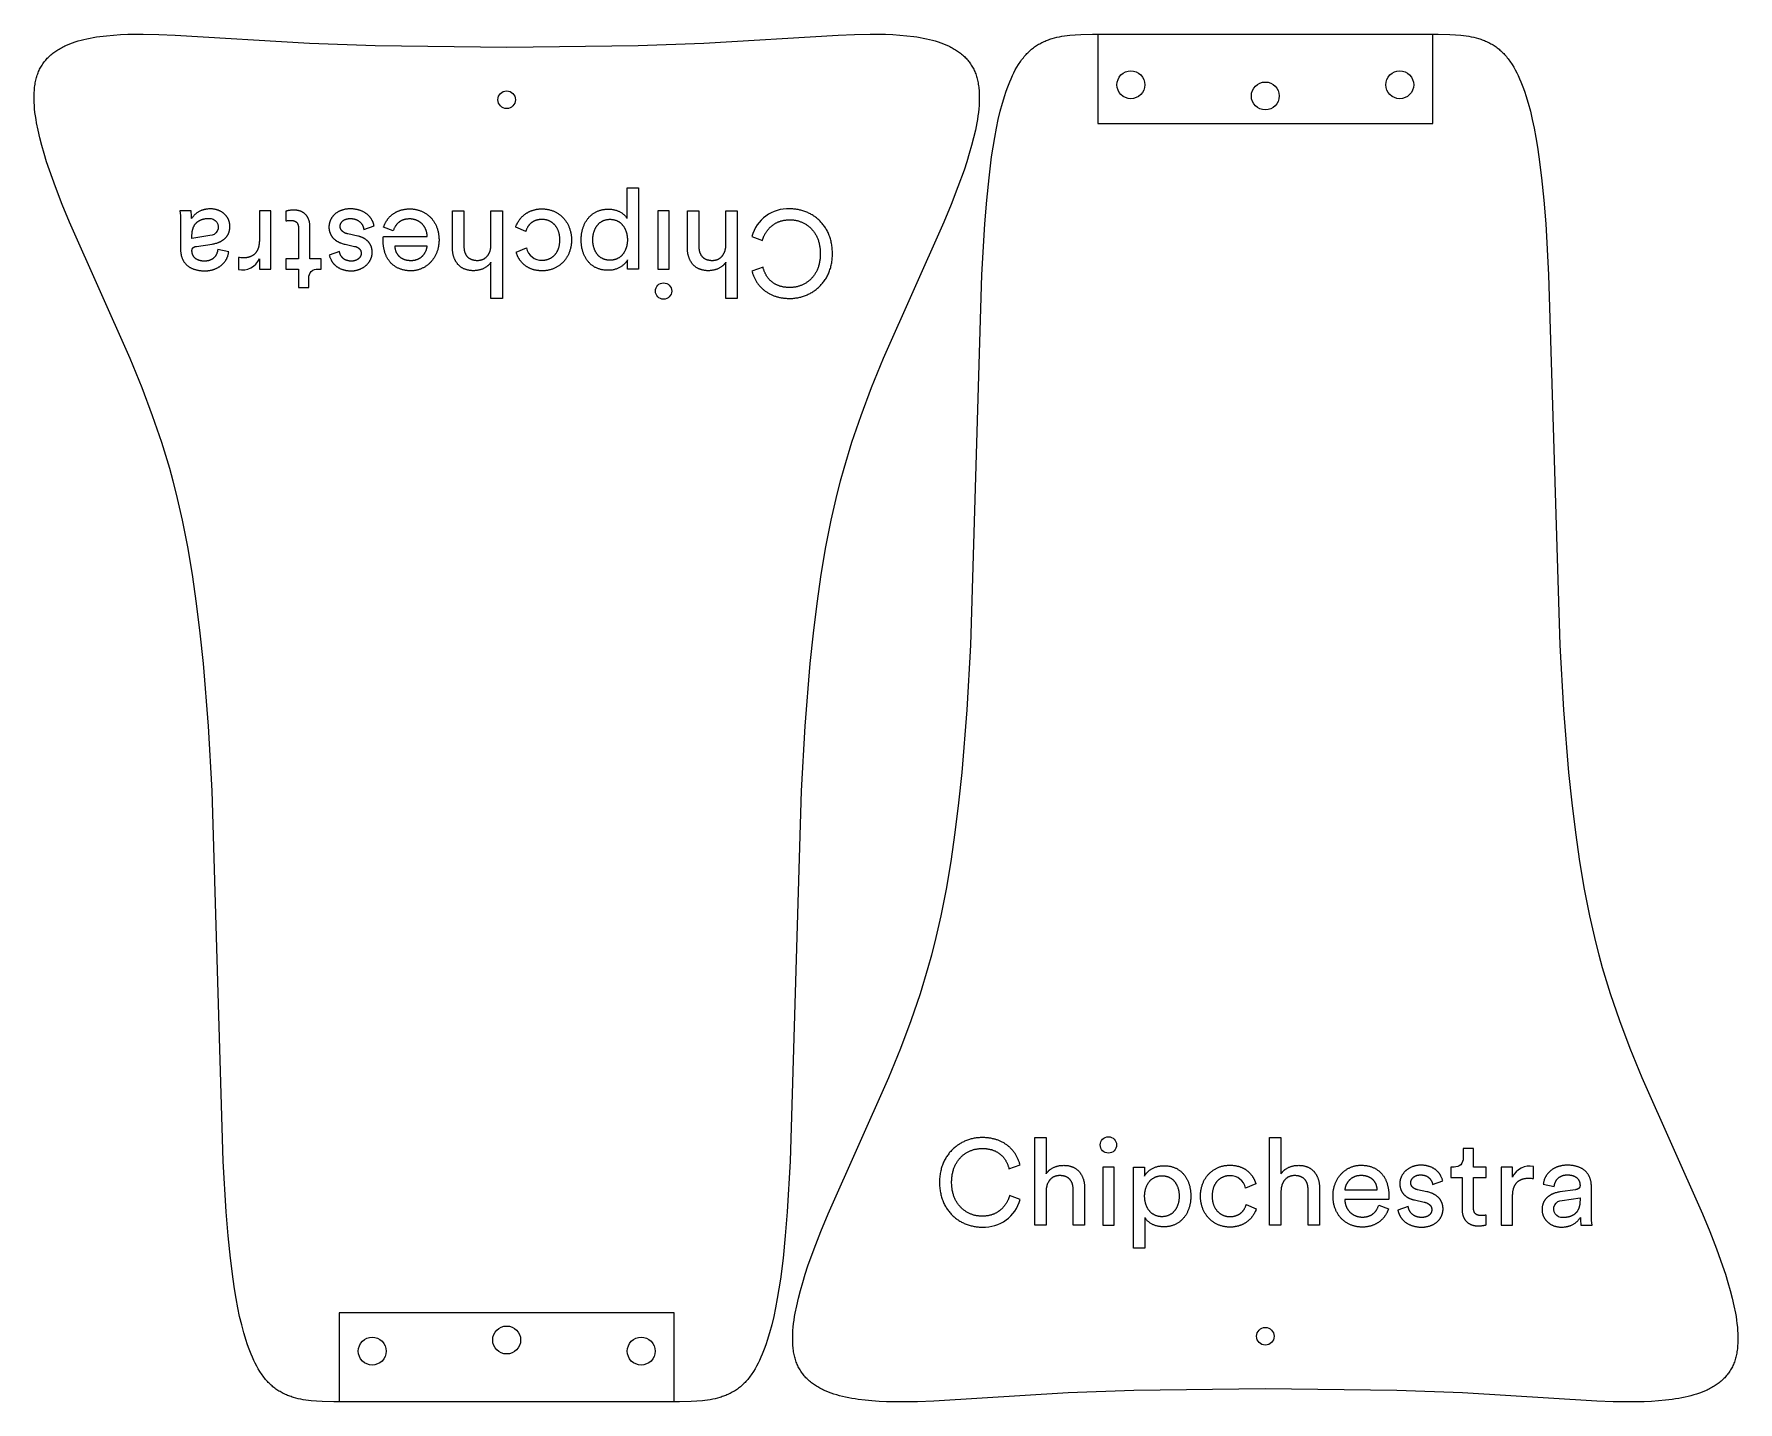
# Model space of a CAD drawing. Extents: x 1016 to 1404, y 0 to 311.
import ezdxf

# ---------------------------------------------------------------- set-up
doc = ezdxf.new("R2010")
doc.units = 0
doc.layers.add('FAB$CUT', color=1, linetype='CONTINUOUS')
doc.layers.add('FAB$ENGRAVE', color=5, linetype='CONTINUOUS')

msp = doc.modelspace()

# ---------------------------------------------------------------- linework, layer by layer
at = {"layer": 'FAB$CUT'}
for points in [[(1124.01, 308.44), (1153.96, 308.79), (1168.89, 309.31), (1199.45, 311.18), (1203.15, 311.33), (1206.76, 311.39), (1208.51, 311.38), (1210.22, 311.35), (1211.9, 311.27), (1213.52, 311.17), (1215.11, 311.02), (1216.64, 310.84), (1217.38, 310.73), (1218.11, 310.6), (1218.83, 310.47), (1219.53, 310.33), (1220.22, 310.17), (1220.89, 310), (1221.54, 309.82), (1222.18, 309.62), (1222.8, 309.41), (1223.4, 309.18), (1223.99, 308.95), (1224.55, 308.69), (1224.83, 308.56), (1225.1, 308.42), (1225.37, 308.28), (1225.63, 308.14), (1225.88, 307.99), (1226.14, 307.84), (1226.38, 307.68), (1226.62, 307.52), (1226.86, 307.35), (1227.09, 307.18), (1227.32, 307.01), (1227.54, 306.83), (1227.75, 306.65), (1227.96, 306.47), (1228.17, 306.28), (1228.37, 306.08), (1228.56, 305.88), (1228.75, 305.68), (1228.93, 305.47), (1229.11, 305.25), (1229.28, 305.04), (1229.44, 304.81), (1229.6, 304.59), (1229.75, 304.35), (1229.9, 304.12), (1230.04, 303.87), (1230.18, 303.63), (1230.3, 303.37), (1230.43, 303.12), (1230.54, 302.85), (1230.65, 302.59), (1230.75, 302.31), (1230.85, 302.04), (1230.94, 301.75), (1231.03, 301.47), (1231.1, 301.17), (1231.17, 300.87), (1231.24, 300.57), (1231.3, 300.26), (1231.35, 299.95), (1231.4, 299.63), (1231.44, 299.31), (1231.48, 298.99), (1231.51, 298.65), (1231.55, 297.98), (1231.57, 297.28), (1231.57, 296.57), (1231.55, 295.85), (1231.51, 295.1), (1231.44, 294.34), (1231.36, 293.57), (1231.26, 292.78), (1231.14, 291.98), (1231, 291.16), (1230.67, 289.49), (1230.27, 287.76), (1229.81, 285.99), (1229.29, 284.18), (1228.72, 282.33), (1228.09, 280.44), (1226.71, 276.58), (1225.17, 272.62), (1223.52, 268.59), (1209.71, 237.57), (1206.97, 230.87), (1204.58, 224.52), (1202.51, 218.44), (1200.71, 212.52), (1199.9, 209.58), (1199.14, 206.65), (1197.78, 200.72), (1196.59, 194.64), (1195.53, 188.33), (1194.59, 181.78), (1193.76, 175.03), (1193.04, 168.1), (1191.87, 153.8), (1191.01, 139.12), (1188.5, 54.84), (1187.84, 43.24), (1187.41, 37.85), (1186.9, 32.76), (1186.3, 27.98), (1185.96, 25.72), (1185.59, 23.54), (1185.2, 21.45), (1184.78, 19.45), (1184.33, 17.54), (1183.84, 15.73), (1183.33, 14.01), (1183.05, 13.19), (1182.77, 12.39), (1182.49, 11.62), (1182.19, 10.88), (1181.88, 10.16), (1181.56, 9.47), (1181.24, 8.8), (1180.9, 8.16), (1180.56, 7.55), (1180.2, 6.96), (1180.02, 6.68), (1179.84, 6.4), (1179.65, 6.14), (1179.46, 5.87), (1179.27, 5.62), (1179.07, 5.37), (1178.88, 5.13), (1178.68, 4.9), (1178.47, 4.67), (1178.27, 4.45), (1178.06, 4.24), (1177.85, 4.04), (1177.64, 3.84), (1177.42, 3.65), (1177.2, 3.46), (1176.98, 3.28), (1176.76, 3.11), (1176.53, 2.94), (1176.3, 2.78), (1176.07, 2.63), (1175.83, 2.48), (1175.6, 2.34), (1175.36, 2.2), (1175.12, 2.07), (1174.87, 1.94), (1174.62, 1.82), (1174.37, 1.7), (1174.12, 1.59), (1173.87, 1.49), (1173.61, 1.38), (1173.35, 1.29), (1173.08, 1.2), (1172.82, 1.11), (1172.55, 1.03), (1172.01, 0.87), (1171.45, 0.73), (1170.89, 0.61), (1170.32, 0.5), (1169.73, 0.41), (1169.14, 0.33), (1168.54, 0.26), (1167.3, 0.15), (1166.02, 0.08), (1163.36, 0.01), (1084.66, 0.01), (1082, 0.08), (1080.72, 0.15), (1079.49, 0.26), (1078.88, 0.33), (1078.29, 0.41), (1077.71, 0.5), (1077.13, 0.61), (1076.57, 0.73), (1076.02, 0.87), (1075.47, 1.03), (1075.2, 1.11), (1074.94, 1.2), (1074.68, 1.29), (1074.41, 1.38), (1074.16, 1.49), (1073.9, 1.59), (1073.65, 1.7), (1073.4, 1.82), (1073.15, 1.94), (1072.91, 2.07), (1072.66, 2.2), (1072.42, 2.34), (1072.19, 2.48), (1071.95, 2.63), (1071.72, 2.78), (1071.49, 2.94), (1071.27, 3.11), (1071.04, 3.28), (1070.82, 3.46), (1070.6, 3.65), (1070.39, 3.84), (1070.17, 4.04), (1069.96, 4.24), (1069.75, 4.45), (1069.55, 4.67), (1069.35, 4.9), (1069.15, 5.13), (1068.95, 5.37), (1068.75, 5.62), (1068.56, 5.87), (1068.37, 6.14), (1068.19, 6.4), (1068, 6.68), (1067.82, 6.96), (1067.47, 7.55), (1067.12, 8.16), (1066.78, 8.8), (1066.46, 9.47), (1066.14, 10.16), (1065.83, 10.88), (1065.54, 11.62), (1065.25, 12.39), (1064.97, 13.19), (1064.7, 14.01), (1064.18, 15.73), (1063.7, 17.54), (1063.24, 19.45), (1062.82, 21.45), (1062.43, 23.54), (1062.06, 25.72), (1061.73, 27.98), (1061.12, 32.76), (1060.61, 37.85), (1060.18, 43.24), (1059.52, 54.84), (1057.01, 139.12), (1056.16, 153.8), (1054.99, 168.1), (1054.26, 175.03), (1053.44, 181.78), (1052.5, 188.33), (1051.44, 194.64), (1050.24, 200.72), (1048.88, 206.65), (1048.13, 209.58), (1047.32, 212.52), (1045.51, 218.44), (1043.44, 224.52), (1041.05, 230.87), (1038.32, 237.57), (1024.51, 268.59), (1022.85, 272.62), (1021.31, 276.58), (1019.93, 280.44), (1019.3, 282.33), (1018.73, 284.18), (1018.21, 285.99), (1017.75, 287.76), (1017.36, 289.49), (1017.03, 291.16), (1016.89, 291.98), (1016.77, 292.78), (1016.66, 293.57), (1016.58, 294.34), (1016.52, 295.1), (1016.47, 295.85), (1016.45, 296.57), (1016.45, 297.28), (1016.47, 297.98), (1016.51, 298.65), (1016.54, 298.99), (1016.58, 299.31), (1016.62, 299.63), (1016.67, 299.95), (1016.72, 300.26), (1016.78, 300.57), (1016.85, 300.87), (1016.92, 301.17), (1017, 301.47), (1017.08, 301.75), (1017.17, 302.04), (1017.27, 302.31), (1017.37, 302.59), (1017.48, 302.85), (1017.6, 303.12), (1017.72, 303.37), (1017.85, 303.63), (1017.98, 303.87), (1018.12, 304.12), (1018.27, 304.35), (1018.42, 304.59), (1018.58, 304.81), (1018.75, 305.04), (1018.92, 305.25), (1019.09, 305.47), (1019.27, 305.68), (1019.46, 305.88), (1019.66, 306.08), (1019.85, 306.28), (1020.06, 306.47), (1020.27, 306.65), (1020.48, 306.83), (1020.7, 307.01), (1020.93, 307.18), (1021.16, 307.35), (1021.4, 307.52), (1021.64, 307.68), (1021.89, 307.84), (1022.14, 307.99), (1022.39, 308.14), (1022.66, 308.28), (1022.92, 308.42), (1023.19, 308.56), (1023.47, 308.69), (1024.04, 308.95), (1024.62, 309.18), (1025.22, 309.41), (1025.84, 309.62), (1026.48, 309.82), (1027.14, 310), (1027.81, 310.17), (1028.49, 310.33), (1029.19, 310.47), (1029.91, 310.6), (1030.64, 310.73), (1031.39, 310.84), (1032.92, 311.02), (1034.5, 311.17), (1036.13, 311.27), (1037.8, 311.35), (1039.52, 311.38), (1041.27, 311.39), (1044.87, 311.33), (1048.58, 311.18), (1079.13, 309.31), (1094.06, 308.79)], [(1296.66, 2.95), (1266.71, 2.61), (1251.79, 2.08), (1221.23, 0.21), (1217.52, 0.06), (1213.92, 0), (1212.17, 0.01), (1210.45, 0.05), (1208.78, 0.12), (1207.15, 0.23), (1205.57, 0.37), (1204.04, 0.56), (1203.29, 0.67), (1202.56, 0.79), (1201.85, 0.92), (1201.14, 1.07), (1200.46, 1.22), (1199.79, 1.39), (1199.13, 1.58), (1198.5, 1.77), (1197.88, 1.98), (1197.27, 2.21), (1196.69, 2.45), (1196.12, 2.7), (1195.85, 2.83), (1195.58, 2.97), (1195.31, 3.11), (1195.05, 3.26), (1194.79, 3.41), (1194.54, 3.56), (1194.29, 3.71), (1194.05, 3.87), (1193.81, 4.04), (1193.58, 4.21), (1193.36, 4.38), (1193.14, 4.56), (1192.92, 4.74), (1192.71, 4.93), (1192.51, 5.12), (1192.31, 5.31), (1192.11, 5.51), (1191.93, 5.72), (1191.74, 5.93), (1191.57, 6.14), (1191.4, 6.36), (1191.23, 6.58), (1191.07, 6.81), (1190.92, 7.04), (1190.77, 7.28), (1190.63, 7.52), (1190.5, 7.77), (1190.37, 8.02), (1190.25, 8.28), (1190.13, 8.54), (1190.02, 8.81), (1189.92, 9.08), (1189.82, 9.36), (1189.73, 9.64), (1189.65, 9.93), (1189.57, 10.22), (1189.5, 10.52), (1189.43, 10.82), (1189.38, 11.13), (1189.32, 11.44), (1189.27, 11.76), (1189.23, 12.08), (1189.2, 12.41), (1189.17, 12.74), (1189.12, 13.41), (1189.1, 14.11), (1189.1, 14.82), (1189.13, 15.55), (1189.17, 16.29), (1189.23, 17.05), (1189.32, 17.82), (1189.42, 18.61), (1189.54, 19.42), (1189.68, 20.23), (1190.01, 21.91), (1190.41, 23.63), (1190.87, 25.4), (1191.38, 27.22), (1191.96, 29.07), (1192.58, 30.95), (1193.96, 34.82), (1195.5, 38.78), (1197.16, 42.8), (1210.97, 73.82), (1213.7, 80.53), (1216.09, 86.87), (1218.17, 92.95), (1219.97, 98.88), (1220.78, 101.81), (1221.53, 104.75), (1222.89, 110.67), (1224.09, 116.75), (1225.15, 123.06), (1226.09, 129.61), (1226.92, 136.37), (1227.64, 143.3), (1228.81, 157.59), (1229.67, 172.27), (1232.17, 256.56), (1232.83, 268.16), (1233.27, 273.55), (1233.78, 278.64), (1234.38, 283.41), (1234.72, 285.68), (1235.08, 287.85), (1235.47, 289.94), (1235.9, 291.94), (1236.35, 293.85), (1236.83, 295.67), (1237.35, 297.38), (1237.62, 298.2), (1237.9, 299), (1238.19, 299.77), (1238.49, 300.51), (1238.79, 301.23), (1239.11, 301.93), (1239.44, 302.59), (1239.77, 303.23), (1240.12, 303.85), (1240.47, 304.43), (1240.65, 304.71), (1240.84, 304.99), (1241.03, 305.26), (1241.21, 305.52), (1241.41, 305.77), (1241.6, 306.02), (1241.8, 306.26), (1242, 306.49), (1242.2, 306.72), (1242.41, 306.94), (1242.61, 307.15), (1242.82, 307.36), (1243.04, 307.56), (1243.25, 307.75), (1243.47, 307.93), (1243.69, 308.11), (1243.92, 308.28), (1244.14, 308.45), (1244.37, 308.61), (1244.61, 308.77), (1244.84, 308.91), (1245.08, 309.06), (1245.32, 309.19), (1245.56, 309.33), (1245.8, 309.45), (1246.05, 309.57), (1246.3, 309.69), (1246.55, 309.8), (1246.81, 309.91), (1247.07, 310.01), (1247.33, 310.11), (1247.59, 310.2), (1247.86, 310.28), (1248.12, 310.37), (1248.67, 310.52), (1249.22, 310.66), (1249.79, 310.78), (1250.36, 310.89), (1250.94, 310.98), (1251.54, 311.06), (1252.14, 311.13), (1253.38, 311.24), (1254.65, 311.32), (1257.32, 311.38), (1336.01, 311.38), (1338.68, 311.32), (1339.95, 311.24), (1341.19, 311.13), (1341.79, 311.06), (1342.38, 310.98), (1342.97, 310.89), (1343.54, 310.78), (1344.11, 310.66), (1344.66, 310.52), (1345.2, 310.37), (1345.47, 310.28), (1345.74, 310.2), (1346, 310.11), (1346.26, 310.01), (1346.52, 309.91), (1346.77, 309.8), (1347.03, 309.69), (1347.28, 309.57), (1347.52, 309.45), (1347.77, 309.33), (1348.01, 309.19), (1348.25, 309.06), (1348.49, 308.91), (1348.72, 308.77), (1348.95, 308.61), (1349.18, 308.45), (1349.41, 308.28), (1349.63, 308.11), (1349.85, 307.93), (1350.07, 307.75), (1350.29, 307.56), (1350.5, 307.36), (1350.71, 307.15), (1350.92, 306.94), (1351.13, 306.72), (1351.33, 306.49), (1351.53, 306.26), (1351.73, 306.02), (1351.92, 305.77), (1352.11, 305.52), (1352.3, 305.26), (1352.49, 304.99), (1352.67, 304.71), (1352.85, 304.43), (1353.21, 303.85), (1353.56, 303.23), (1353.89, 302.59), (1354.22, 301.93), (1354.53, 301.23), (1354.84, 300.51), (1355.14, 299.77), (1355.43, 299), (1355.71, 298.2), (1355.98, 297.38), (1356.49, 295.67), (1356.98, 293.85), (1357.43, 291.94), (1357.85, 289.94), (1358.25, 287.85), (1358.61, 285.68), (1358.95, 283.41), (1359.55, 278.64), (1360.06, 273.55), (1360.49, 268.16), (1361.15, 256.56), (1363.66, 172.27), (1364.52, 157.59), (1365.69, 143.3), (1366.41, 136.37), (1367.24, 129.61), (1368.18, 123.06), (1369.24, 116.75), (1370.43, 110.67), (1371.79, 104.75), (1372.55, 101.81), (1373.36, 98.88), (1375.16, 92.95), (1377.24, 86.87), (1379.62, 80.53), (1382.36, 73.82), (1396.17, 42.8), (1397.83, 38.78), (1399.36, 34.82), (1400.75, 30.95), (1401.37, 29.07), (1401.94, 27.22), (1402.46, 25.4), (1402.92, 23.63), (1403.32, 21.91), (1403.65, 20.23), (1403.79, 19.42), (1403.91, 18.61), (1404.01, 17.82), (1404.09, 17.05), (1404.16, 16.29), (1404.2, 15.55), (1404.22, 14.82), (1404.22, 14.11), (1404.2, 13.41), (1404.16, 12.74), (1404.13, 12.41), (1404.09, 12.08), (1404.05, 11.76), (1404.01, 11.44), (1403.95, 11.13), (1403.89, 10.82), (1403.83, 10.52), (1403.76, 10.22), (1403.68, 9.93), (1403.59, 9.64), (1403.5, 9.36), (1403.41, 9.08), (1403.3, 8.81), (1403.19, 8.54), (1403.08, 8.28), (1402.96, 8.02), (1402.83, 7.77), (1402.69, 7.52), (1402.55, 7.28), (1402.41, 7.04), (1402.25, 6.81), (1402.09, 6.58), (1401.93, 6.36), (1401.76, 6.14), (1401.58, 5.93), (1401.4, 5.72), (1401.21, 5.51), (1401.02, 5.31), (1400.82, 5.12), (1400.62, 4.93), (1400.41, 4.74), (1400.19, 4.56), (1399.97, 4.38), (1399.74, 4.21), (1399.51, 4.04), (1399.28, 3.87), (1399.04, 3.71), (1398.79, 3.56), (1398.54, 3.41), (1398.28, 3.26), (1398.02, 3.11), (1397.75, 2.97), (1397.48, 2.83), (1397.2, 2.7), (1396.64, 2.45), (1396.05, 2.21), (1395.45, 1.98), (1394.83, 1.77), (1394.19, 1.58), (1393.54, 1.39), (1392.87, 1.22), (1392.18, 1.07), (1391.48, 0.92), (1390.77, 0.79), (1390.03, 0.67), (1389.29, 0.56), (1387.76, 0.37), (1386.18, 0.23), (1384.55, 0.12), (1382.87, 0.05), (1381.16, 0.01), (1379.41, 0), (1375.81, 0.06), (1372.1, 0.21), (1341.54, 2.08), (1326.61, 2.61)], [(1151.45, 276.42), (1154.01, 276.42), (1154.01, 257.91), (1151.5, 257.91), (1151.5, 259.98), (1151.47, 259.92), (1151.43, 259.86), (1151.4, 259.8), (1151.36, 259.74), (1151.32, 259.68), (1151.28, 259.62), (1151.24, 259.56), (1151.2, 259.5), (1151.15, 259.44), (1151.11, 259.39), (1151.06, 259.33), (1151.01, 259.27), (1150.96, 259.22), (1150.91, 259.16), (1150.81, 259.05), (1150.7, 258.95), (1150.59, 258.85), (1150.47, 258.75), (1150.35, 258.65), (1150.23, 258.56), (1150.09, 258.47), (1149.96, 258.38), (1149.82, 258.3), (1149.68, 258.22), (1149.53, 258.15), (1149.38, 258.08), (1149.22, 258.01), (1149.07, 257.95), (1148.9, 257.89), (1148.73, 257.84), (1148.56, 257.79), (1148.39, 257.75), (1148.21, 257.72), (1148.03, 257.68), (1147.84, 257.66), (1147.65, 257.64), (1147.46, 257.62), (1147.26, 257.61), (1147.06, 257.61), (1146.88, 257.61), (1146.7, 257.62), (1146.52, 257.63), (1146.34, 257.65), (1146.17, 257.67), (1145.99, 257.69), (1145.83, 257.72), (1145.66, 257.75), (1145.5, 257.79), (1145.34, 257.83), (1145.18, 257.87), (1145.03, 257.92), (1144.87, 257.97), (1144.72, 258.03), (1144.58, 258.09), (1144.43, 258.15), (1144.29, 258.22), (1144.16, 258.29), (1144.02, 258.36), (1143.89, 258.44), (1143.76, 258.52), (1143.63, 258.6), (1143.51, 258.69), (1143.39, 258.78), (1143.27, 258.88), (1143.16, 258.97), (1143.04, 259.08), (1142.93, 259.18), (1142.83, 259.29), (1142.72, 259.4), (1142.62, 259.51), (1142.52, 259.62), (1142.43, 259.74), (1142.34, 259.86), (1142.25, 259.99), (1142.16, 260.11), (1142.08, 260.24), (1142, 260.38), (1141.92, 260.51), (1141.85, 260.65), (1141.78, 260.79), (1141.71, 260.93), (1141.64, 261.07), (1141.58, 261.22), (1141.52, 261.37), (1141.46, 261.52), (1141.41, 261.67), (1141.36, 261.82), (1141.31, 261.98), (1141.27, 262.14), (1141.23, 262.3), (1141.19, 262.46), (1141.15, 262.63), (1141.12, 262.79), (1141.09, 262.96), (1141.07, 263.13), (1141.04, 263.3), (1141.02, 263.47), (1141.01, 263.64), (1140.99, 263.82), (1140.98, 264), (1140.97, 264.17), (1140.97, 264.53), (1140.97, 264.72), (1140.97, 264.9), (1140.98, 265.08), (1140.99, 265.26), (1141.01, 265.44), (1141.03, 265.62), (1141.05, 265.79), (1141.07, 265.97), (1141.1, 266.14), (1141.13, 266.31), (1141.17, 266.48), (1141.2, 266.65), (1141.24, 266.81), (1141.29, 266.97), (1141.33, 267.13), (1141.38, 267.29), (1141.44, 267.45), (1141.49, 267.6), (1141.55, 267.76), (1141.62, 267.91), (1141.68, 268.06), (1141.75, 268.2), (1141.82, 268.34), (1141.9, 268.48), (1141.97, 268.62), (1142.05, 268.76), (1142.14, 268.89), (1142.22, 269.02), (1142.31, 269.15), (1142.4, 269.28), (1142.5, 269.4), (1142.6, 269.52), (1142.7, 269.63), (1142.8, 269.75), (1142.91, 269.86), (1143.02, 269.97), (1143.13, 270.07), (1143.24, 270.17), (1143.36, 270.27), (1143.48, 270.36), (1143.6, 270.46), (1143.73, 270.54), (1143.86, 270.63), (1143.99, 270.71), (1144.12, 270.79), (1144.26, 270.86), (1144.4, 270.93), (1144.54, 271), (1144.68, 271.06), (1144.83, 271.12), (1144.98, 271.18), (1145.13, 271.23), (1145.29, 271.28), (1145.44, 271.33), (1145.6, 271.37), (1145.76, 271.4), (1145.93, 271.43), (1146.09, 271.46), (1146.26, 271.49), (1146.44, 271.51), (1146.61, 271.52), (1146.79, 271.53), (1146.96, 271.54), (1147.15, 271.54), (1147.34, 271.54), (1147.52, 271.53), (1147.71, 271.52), (1147.89, 271.5), (1148.06, 271.47), (1148.24, 271.44), (1148.41, 271.41), (1148.58, 271.37), (1148.74, 271.33), (1148.9, 271.28), (1149.06, 271.23), (1149.22, 271.17), (1149.37, 271.11), (1149.51, 271.05), (1149.65, 270.98), (1149.79, 270.91), (1149.93, 270.84), (1150.06, 270.76), (1150.19, 270.68), (1150.31, 270.59), (1150.43, 270.5), (1150.54, 270.41), (1150.65, 270.32), (1150.76, 270.23), (1150.86, 270.13), (1150.96, 270.03), (1151.05, 269.93), (1151.14, 269.82), (1151.18, 269.77), (1151.23, 269.72), (1151.27, 269.66), (1151.3, 269.61), (1151.34, 269.55), (1151.38, 269.5), (1151.41, 269.44), (1151.45, 269.39)], [(1093.82, 267.73), (1093.81, 267.81), (1093.8, 267.88), (1093.78, 267.95), (1093.76, 268.03), (1093.75, 268.1), (1093.72, 268.18), (1093.7, 268.26), (1093.68, 268.34), (1093.65, 268.41), (1093.62, 268.49), (1093.59, 268.57), (1093.55, 268.65), (1093.52, 268.73), (1093.48, 268.82), (1093.44, 268.9), (1093.4, 268.98), (1093.35, 269.06), (1093.3, 269.14), (1093.25, 269.22), (1093.2, 269.3), (1093.15, 269.38), (1093.09, 269.46), (1093.03, 269.54), (1092.97, 269.62), (1092.91, 269.7), (1092.85, 269.78), (1092.78, 269.86), (1092.71, 269.94), (1092.63, 270.01), (1092.56, 270.09), (1092.48, 270.16), (1092.4, 270.23), (1092.32, 270.31), (1092.23, 270.38), (1092.14, 270.45), (1092.05, 270.52), (1091.96, 270.58), (1091.87, 270.65), (1091.77, 270.71), (1091.67, 270.77), (1091.56, 270.84), (1091.46, 270.89), (1091.35, 270.95), (1091.24, 271.01), (1091.12, 271.06), (1091.01, 271.11), (1090.89, 271.16), (1090.76, 271.21), (1090.64, 271.25), (1090.51, 271.29), (1090.38, 271.33), (1090.25, 271.37), (1090.11, 271.4), (1089.97, 271.44), (1089.83, 271.47), (1089.68, 271.49), (1089.54, 271.52), (1089.38, 271.54), (1089.23, 271.55), (1089.07, 271.57), (1088.91, 271.58), (1088.75, 271.59), (1088.58, 271.59), (1088.41, 271.6), (1088.26, 271.59), (1088.11, 271.59), (1087.96, 271.58), (1087.82, 271.57), (1087.68, 271.56), (1087.54, 271.54), (1087.4, 271.52), (1087.26, 271.5), (1087.13, 271.47), (1087, 271.44), (1086.87, 271.41), (1086.75, 271.38), (1086.62, 271.34), (1086.5, 271.3), (1086.39, 271.26), (1086.27, 271.22), (1086.16, 271.17), (1086.05, 271.12), (1085.94, 271.07), (1085.83, 271.02), (1085.73, 270.97), (1085.63, 270.91), (1085.53, 270.85), (1085.44, 270.79), (1085.34, 270.73), (1085.25, 270.66), (1085.16, 270.6), (1085.08, 270.53), (1084.99, 270.46), (1084.91, 270.39), (1084.83, 270.32), (1084.76, 270.24), (1084.68, 270.17), (1084.61, 270.09), (1084.54, 270.02), (1084.47, 269.94), (1084.41, 269.86), (1084.35, 269.78), (1084.29, 269.69), (1084.23, 269.61), (1084.17, 269.53), (1084.12, 269.44), (1084.07, 269.36), (1084.02, 269.27), (1083.98, 269.18), (1083.94, 269.1), (1083.89, 269.01), (1083.86, 268.92), (1083.82, 268.83), (1083.79, 268.74), (1083.76, 268.65), (1083.73, 268.56), (1083.7, 268.47), (1083.68, 268.38), (1083.65, 268.29), (1083.63, 268.2), (1083.62, 268.11), (1083.6, 268.02), (1083.59, 267.93), (1083.58, 267.84), (1083.57, 267.75), (1083.56, 267.66), (1083.56, 267.57), (1083.56, 267.49), (1083.56, 267.39), (1083.56, 267.3), (1083.57, 267.21), (1083.57, 267.12), (1083.58, 267.04), (1083.59, 266.95), (1083.6, 266.86), (1083.62, 266.78), (1083.63, 266.69), (1083.65, 266.61), (1083.67, 266.52), (1083.69, 266.44), (1083.72, 266.36), (1083.74, 266.28), (1083.77, 266.2), (1083.8, 266.12), (1083.83, 266.04), (1083.86, 265.96), (1083.89, 265.88), (1083.93, 265.81), (1083.96, 265.73), (1084, 265.66), (1084.04, 265.59), (1084.09, 265.52), (1084.13, 265.44), (1084.18, 265.37), (1084.23, 265.31), (1084.28, 265.24), (1084.33, 265.17), (1084.38, 265.1), (1084.44, 265.04), (1084.49, 264.98), (1084.55, 264.91), (1084.61, 264.85), (1084.68, 264.79), (1084.74, 264.73), (1084.81, 264.67), (1084.87, 264.61), (1084.94, 264.56), (1085.01, 264.5), (1085.09, 264.45), (1085.16, 264.4), (1085.24, 264.34), (1085.31, 264.29), (1085.39, 264.24), (1085.47, 264.2), (1085.56, 264.15), (1085.64, 264.1), (1085.73, 264.06), (1085.82, 264.02), (1085.91, 263.97), (1086, 263.93), (1086.09, 263.89), (1086.19, 263.85), (1086.38, 263.78), (1086.58, 263.71), (1086.79, 263.65), (1087.01, 263.59), (1087.23, 263.54), (1089.38, 263.07), (1089.47, 263.05), (1089.57, 263.03), (1089.65, 263), (1089.74, 262.97), (1089.82, 262.94), (1089.9, 262.91), (1089.94, 262.89), (1089.97, 262.88), (1090.01, 262.86), (1090.05, 262.84), (1090.08, 262.82), (1090.12, 262.8), (1090.15, 262.78), (1090.18, 262.76), (1090.22, 262.74), (1090.25, 262.72), (1090.28, 262.7), (1090.31, 262.68), (1090.34, 262.66), (1090.37, 262.63), (1090.39, 262.61), (1090.42, 262.59), (1090.45, 262.56), (1090.47, 262.54), (1090.5, 262.51), (1090.52, 262.49), (1090.54, 262.46), (1090.57, 262.44), (1090.59, 262.41), (1090.61, 262.38), (1090.63, 262.36), (1090.65, 262.33), (1090.67, 262.3), (1090.69, 262.27), (1090.7, 262.24), (1090.72, 262.21), (1090.74, 262.18), (1090.75, 262.15), (1090.77, 262.12), (1090.78, 262.09), (1090.79, 262.06), (1090.8, 262.03), (1090.82, 262), (1090.83, 261.96), (1090.84, 261.93), (1090.84, 261.9), (1090.85, 261.86), (1090.86, 261.83), (1090.87, 261.8), (1090.87, 261.76), (1090.88, 261.73), (1090.88, 261.69), (1090.89, 261.66), (1090.89, 261.62), (1090.89, 261.58), (1090.9, 261.55), (1090.9, 261.51), (1090.9, 261.47), (1090.9, 261.43), (1090.89, 261.39), (1090.89, 261.34), (1090.89, 261.3), (1090.88, 261.26), (1090.87, 261.22), (1090.87, 261.18), (1090.86, 261.14), (1090.85, 261.09), (1090.83, 261.05), (1090.82, 261.01), (1090.81, 260.97), (1090.79, 260.93), (1090.78, 260.89), (1090.76, 260.85), (1090.74, 260.81), (1090.72, 260.77), (1090.7, 260.74), (1090.68, 260.7), (1090.65, 260.66), (1090.63, 260.62), (1090.6, 260.59), (1090.58, 260.55), (1090.55, 260.51), (1090.52, 260.48), (1090.49, 260.44), (1090.46, 260.41), (1090.43, 260.38), (1090.39, 260.34), (1090.36, 260.31), (1090.33, 260.28), (1090.29, 260.25), (1090.25, 260.22), (1090.22, 260.19), (1090.18, 260.16), (1090.14, 260.13), (1090.1, 260.1), (1090.06, 260.08), (1090.01, 260.05), (1089.97, 260.03), (1089.93, 260), (1089.88, 259.98), (1089.84, 259.95), (1089.79, 259.93), (1089.74, 259.91), (1089.69, 259.89), (1089.64, 259.87), (1089.59, 259.85), (1089.54, 259.84), (1089.49, 259.82), (1089.44, 259.81), (1089.39, 259.79), (1089.33, 259.78), (1089.28, 259.77), (1089.22, 259.76), (1089.17, 259.75), (1089.11, 259.74), (1089.05, 259.73), (1088.99, 259.72), (1088.93, 259.72), (1088.87, 259.71), (1088.81, 259.71), (1088.75, 259.71), (1088.69, 259.71), (1088.59, 259.71), (1088.5, 259.71), (1088.41, 259.72), (1088.32, 259.72), (1088.23, 259.73), (1088.14, 259.74), (1088.06, 259.76), (1087.97, 259.77), (1087.89, 259.79), (1087.82, 259.81), (1087.74, 259.83), (1087.67, 259.85), (1087.59, 259.87), (1087.52, 259.9), (1087.46, 259.93), (1087.39, 259.95), (1087.33, 259.98), (1087.26, 260.01), (1087.2, 260.05), (1087.14, 260.08), (1087.09, 260.11), (1087.03, 260.15), (1086.98, 260.19), (1086.93, 260.22), (1086.87, 260.26), (1086.83, 260.3), (1086.78, 260.34), (1086.73, 260.38), (1086.69, 260.42), (1086.65, 260.47), (1086.61, 260.51), (1086.57, 260.55), (1086.53, 260.6), (1086.49, 260.64), (1086.46, 260.68), (1086.42, 260.73), (1086.39, 260.77), (1086.36, 260.82), (1086.33, 260.87), (1086.3, 260.91), (1086.27, 260.96), (1086.25, 261), (1086.22, 261.05), (1086.2, 261.1), (1086.18, 261.14), (1086.15, 261.19), (1086.13, 261.23), (1086.11, 261.28), (1086.08, 261.37), (1086.05, 261.45), (1086.02, 261.54), (1086, 261.62), (1085.98, 261.7), (1085.96, 261.78), (1085.94, 261.85), (1085.93, 261.91), (1083.64, 261.06), (1083.67, 260.94), (1083.7, 260.82), (1083.74, 260.7), (1083.79, 260.56), (1083.84, 260.43), (1083.9, 260.29), (1083.96, 260.15), (1084.04, 260), (1084.07, 259.93), (1084.11, 259.86), (1084.16, 259.78), (1084.2, 259.71), (1084.25, 259.63), (1084.3, 259.56), (1084.35, 259.49), (1084.4, 259.41), (1084.46, 259.34), (1084.51, 259.26), (1084.57, 259.19), (1084.63, 259.12), (1084.7, 259.05), (1084.76, 258.97), (1084.83, 258.9), (1084.9, 258.83), (1084.98, 258.77), (1085.05, 258.7), (1085.13, 258.63), (1085.21, 258.56), (1085.3, 258.5), (1085.38, 258.44), (1085.47, 258.37), (1085.57, 258.31), (1085.66, 258.25), (1085.76, 258.2), (1085.86, 258.14), (1085.96, 258.09), (1086.07, 258.03), (1086.18, 257.98), (1086.29, 257.94), (1086.4, 257.89), (1086.52, 257.84), (1086.64, 257.8), (1086.77, 257.76), (1086.9, 257.73), (1087.03, 257.69), (1087.16, 257.66), (1087.3, 257.63), (1087.44, 257.6), (1087.58, 257.58), (1087.73, 257.56), (1087.88, 257.54), (1088.04, 257.53), (1088.19, 257.52), (1088.36, 257.51), (1088.52, 257.5), (1088.69, 257.5), (1088.81, 257.5), (1088.93, 257.51), (1089.05, 257.51), (1089.17, 257.52), (1089.29, 257.53), (1089.41, 257.55), (1089.52, 257.57), (1089.64, 257.59), (1089.75, 257.61), (1089.87, 257.64), (1089.98, 257.66), (1090.09, 257.69), (1090.2, 257.73), (1090.31, 257.76), (1090.42, 257.8), (1090.52, 257.84), (1090.63, 257.88), (1090.73, 257.92), (1090.83, 257.97), (1090.93, 258.02), (1091.03, 258.07), (1091.13, 258.12), (1091.23, 258.17), (1091.32, 258.23), (1091.42, 258.29), (1091.51, 258.35), (1091.6, 258.41), (1091.69, 258.47), (1091.77, 258.54), (1091.86, 258.61), (1091.94, 258.68), (1092.02, 258.75), (1092.1, 258.82), (1092.18, 258.89), (1092.25, 258.97), (1092.33, 259.05), (1092.4, 259.13), (1092.47, 259.21), (1092.53, 259.29), (1092.6, 259.37), (1092.66, 259.46), (1092.72, 259.54), (1092.78, 259.63), (1092.84, 259.72), (1092.89, 259.81), (1092.94, 259.9), (1092.99, 259.99), (1093.04, 260.08), (1093.08, 260.18), (1093.12, 260.27), (1093.16, 260.37), (1093.19, 260.47), (1093.23, 260.56), (1093.26, 260.66), (1093.29, 260.76), (1093.31, 260.86), (1093.33, 260.96), (1093.35, 261.07), (1093.37, 261.17), (1093.38, 261.27), (1093.39, 261.38), (1093.4, 261.48), (1093.41, 261.59), (1093.41, 261.69), (1093.41, 261.78), (1093.4, 261.87), (1093.4, 261.95), (1093.39, 262.04), (1093.39, 262.12), (1093.38, 262.21), (1093.36, 262.29), (1093.35, 262.37), (1093.34, 262.46), (1093.32, 262.54), (1093.3, 262.62), (1093.28, 262.7), (1093.26, 262.77), (1093.23, 262.85), (1093.21, 262.93), (1093.18, 263), (1093.15, 263.08), (1093.12, 263.15), (1093.09, 263.23), (1093.06, 263.3), (1093.02, 263.37), (1092.98, 263.44), (1092.95, 263.51), (1092.91, 263.58), (1092.86, 263.65), (1092.82, 263.71), (1092.78, 263.78), (1092.73, 263.84), (1092.68, 263.91), (1092.63, 263.97), (1092.58, 264.03), (1092.53, 264.09), (1092.47, 264.15), (1092.42, 264.21), (1092.36, 264.27), (1092.3, 264.32), (1092.24, 264.38), (1092.18, 264.43), (1092.12, 264.49), (1092.05, 264.54), (1091.99, 264.59), (1091.92, 264.64), (1091.85, 264.69), (1091.78, 264.74), (1091.71, 264.78), (1091.64, 264.83), (1091.56, 264.87), (1091.49, 264.91), (1091.41, 264.95), (1091.33, 264.99), (1091.25, 265.03), (1091.17, 265.07), (1091.09, 265.11), (1091, 265.14), (1090.92, 265.17), (1090.83, 265.21), (1090.75, 265.24), (1090.66, 265.27), (1090.57, 265.3), (1090.48, 265.32), (1090.29, 265.37), (1090.1, 265.42), (1087.84, 265.91), (1087.73, 265.94), (1087.63, 265.96), (1087.54, 265.99), (1087.44, 266.02), (1087.35, 266.06), (1087.27, 266.09), (1087.18, 266.13), (1087.1, 266.17), (1087.06, 266.19), (1087.02, 266.21), (1086.99, 266.23), (1086.95, 266.25), (1086.91, 266.28), (1086.88, 266.3), (1086.84, 266.32), (1086.81, 266.35), (1086.78, 266.37), (1086.74, 266.39), (1086.71, 266.42), (1086.68, 266.45), (1086.65, 266.47), (1086.62, 266.5), (1086.59, 266.52), (1086.57, 266.55), (1086.54, 266.58), (1086.51, 266.61), (1086.49, 266.64), (1086.46, 266.66), (1086.44, 266.69), (1086.42, 266.72), (1086.4, 266.75), (1086.38, 266.78), (1086.35, 266.82), (1086.34, 266.85), (1086.32, 266.88), (1086.3, 266.91), (1086.28, 266.94), (1086.27, 266.98), (1086.25, 267.01), (1086.24, 267.04), (1086.22, 267.08), (1086.21, 267.11), (1086.2, 267.15), (1086.19, 267.18), (1086.18, 267.22), (1086.17, 267.25), (1086.16, 267.29), (1086.15, 267.32), (1086.15, 267.36), (1086.14, 267.4), (1086.14, 267.43), (1086.13, 267.47), (1086.13, 267.51), (1086.13, 267.55), (1086.13, 267.59), (1086.12, 267.62), (1086.13, 267.67), (1086.13, 267.71), (1086.13, 267.76), (1086.13, 267.8), (1086.14, 267.84), (1086.15, 267.88), (1086.15, 267.93), (1086.16, 267.97), (1086.17, 268.01), (1086.18, 268.05), (1086.2, 268.09), (1086.21, 268.14), (1086.22, 268.18), (1086.24, 268.22), (1086.25, 268.26), (1086.27, 268.3), (1086.29, 268.33), (1086.31, 268.37), (1086.33, 268.41), (1086.36, 268.45), (1086.38, 268.49), (1086.4, 268.52), (1086.43, 268.56), (1086.46, 268.59), (1086.48, 268.63), (1086.51, 268.66), (1086.54, 268.7), (1086.57, 268.73), (1086.6, 268.76), (1086.64, 268.8), (1086.67, 268.83), (1086.71, 268.86), (1086.74, 268.89), (1086.78, 268.92), (1086.82, 268.95), (1086.86, 268.97), (1086.9, 269), (1086.94, 269.03), (1086.98, 269.05), (1087.03, 269.08), (1087.07, 269.1), (1087.12, 269.13), (1087.17, 269.15), (1087.21, 269.17), (1087.26, 269.19), (1087.31, 269.21), (1087.36, 269.23), (1087.42, 269.25), (1087.47, 269.26), (1087.52, 269.28), (1087.58, 269.29), (1087.64, 269.31), (1087.69, 269.32), (1087.75, 269.33), (1087.81, 269.34), (1087.87, 269.35), (1087.93, 269.36), (1087.99, 269.37), (1088.06, 269.37), (1088.12, 269.38), (1088.19, 269.38), (1088.25, 269.39), (1088.32, 269.39), (1088.39, 269.39), (1088.47, 269.39), (1088.56, 269.39), (1088.65, 269.38), (1088.73, 269.38), (1088.81, 269.37), (1088.89, 269.36), (1088.97, 269.35), (1089.05, 269.34), (1089.13, 269.33), (1089.21, 269.31), (1089.28, 269.3), (1089.35, 269.28), (1089.43, 269.26), (1089.5, 269.24), (1089.57, 269.22), (1089.64, 269.2), (1089.71, 269.17), (1089.77, 269.15), (1089.84, 269.12), (1089.9, 269.09), (1089.96, 269.06), (1090.03, 269.03), (1090.09, 269), (1090.15, 268.97), (1090.2, 268.93), (1090.26, 268.9), (1090.32, 268.86), (1090.37, 268.83), (1090.42, 268.79), (1090.47, 268.75), (1090.52, 268.71), (1090.57, 268.67), (1090.62, 268.62), (1090.67, 268.58), (1090.71, 268.53), (1090.76, 268.49), (1090.8, 268.44), (1090.84, 268.4), (1090.88, 268.35), (1090.92, 268.3), (1090.96, 268.25), (1091, 268.2), (1091.03, 268.15), (1091.06, 268.09), (1091.1, 268.04), (1091.13, 267.99), (1091.16, 267.93), (1091.19, 267.88), (1091.22, 267.82), (1091.24, 267.76), (1091.27, 267.71), (1091.29, 267.65), (1091.31, 267.59), (1091.33, 267.53), (1091.35, 267.47), (1091.37, 267.41), (1091.39, 267.35), (1091.41, 267.29), (1091.42, 267.22), (1091.44, 267.16), (1091.45, 267.1), (1091.46, 267.04), (1091.47, 266.97), (1091.48, 266.91)], [(1098.21, 266.63), (1095.97, 267.4), (1096.01, 267.51), (1096.05, 267.62), (1096.09, 267.73), (1096.13, 267.84), (1096.17, 267.94), (1096.22, 268.05), (1096.27, 268.15), (1096.32, 268.26), (1096.37, 268.36), (1096.42, 268.46), (1096.48, 268.56), (1096.53, 268.66), (1096.59, 268.76), (1096.66, 268.86), (1096.72, 268.95), (1096.78, 269.05), (1096.85, 269.14), (1096.92, 269.23), (1096.99, 269.32), (1097.06, 269.41), (1097.14, 269.5), (1097.21, 269.59), (1097.29, 269.68), (1097.37, 269.76), (1097.45, 269.84), (1097.54, 269.92), (1097.62, 270), (1097.71, 270.08), (1097.8, 270.16), (1097.89, 270.23), (1097.98, 270.31), (1098.07, 270.38), (1098.17, 270.45), (1098.27, 270.52), (1098.36, 270.58), (1098.47, 270.65), (1098.57, 270.71), (1098.67, 270.77), (1098.78, 270.83), (1098.89, 270.89), (1098.99, 270.94), (1099.1, 271), (1099.22, 271.05), (1099.33, 271.1), (1099.45, 271.14), (1099.56, 271.19), (1099.68, 271.23), (1099.8, 271.27), (1099.92, 271.31), (1100.05, 271.35), (1100.17, 271.38), (1100.3, 271.41), (1100.43, 271.44), (1100.56, 271.47), (1100.69, 271.49), (1100.82, 271.51), (1100.95, 271.53), (1101.09, 271.55), (1101.23, 271.56), (1101.36, 271.58), (1101.5, 271.58), (1101.64, 271.59), (1101.79, 271.6), (1101.93, 271.6), (1102.1, 271.59), (1102.26, 271.59), (1102.43, 271.58), (1102.59, 271.57), (1102.76, 271.55), (1102.92, 271.53), (1103.08, 271.5), (1103.24, 271.48), (1103.4, 271.44), (1103.56, 271.41), (1103.71, 271.37), (1103.87, 271.33), (1104.02, 271.28), (1104.18, 271.23), (1104.33, 271.18), (1104.48, 271.12), (1104.62, 271.06), (1104.77, 271), (1104.91, 270.93), (1105.06, 270.86), (1105.2, 270.78), (1105.34, 270.71), (1105.47, 270.62), (1105.61, 270.54), (1105.74, 270.45), (1105.87, 270.36), (1106, 270.26), (1106.12, 270.17), (1106.25, 270.06), (1106.37, 269.96), (1106.49, 269.85), (1106.6, 269.74), (1106.72, 269.62), (1106.83, 269.5), (1106.94, 269.38), (1107.04, 269.26), (1107.14, 269.13), (1107.24, 269), (1107.34, 268.86), (1107.43, 268.73), (1107.52, 268.59), (1107.61, 268.44), (1107.7, 268.29), (1107.78, 268.14), (1107.85, 267.99), (1107.93, 267.83), (1108, 267.67), (1108.06, 267.51), (1108.13, 267.35), (1108.19, 267.18), (1108.24, 267.01), (1108.3, 266.83), (1108.34, 266.65), (1108.39, 266.47), (1108.43, 266.29), (1108.47, 266.1), (1108.5, 265.91), (1108.53, 265.72), (1108.55, 265.53), (1108.57, 265.33), (1108.59, 265.13), (1108.6, 264.92), (1108.61, 264.72), (1108.61, 264.51), (1108.61, 264.31), (1108.6, 264.12), (1108.59, 263.93), (1108.57, 263.74), (1108.55, 263.56), (1108.53, 263.37), (1108.5, 263.19), (1108.47, 263.01), (1108.44, 262.83), (1108.4, 262.66), (1108.35, 262.48), (1108.31, 262.31), (1108.26, 262.14), (1108.2, 261.98), (1108.15, 261.82), (1108.09, 261.65), (1108.02, 261.5), (1107.95, 261.34), (1107.88, 261.19), (1107.81, 261.04), (1107.73, 260.89), (1107.65, 260.74), (1107.57, 260.6), (1107.48, 260.46), (1107.39, 260.32), (1107.3, 260.19), (1107.2, 260.06), (1107.11, 259.93), (1107, 259.8), (1106.9, 259.68), (1106.8, 259.56), (1106.69, 259.44), (1106.58, 259.33), (1106.46, 259.22), (1106.35, 259.11), (1106.23, 259), (1106.11, 258.9), (1105.99, 258.8), (1105.86, 258.71), (1105.74, 258.62), (1105.61, 258.53), (1105.48, 258.45), (1105.35, 258.36), (1105.21, 258.29), (1105.08, 258.21), (1104.94, 258.14), (1104.8, 258.07), (1104.66, 258.01), (1104.52, 257.95), (1104.38, 257.89), (1104.23, 257.84), (1104.09, 257.79), (1103.94, 257.74), (1103.79, 257.7), (1103.64, 257.66), (1103.49, 257.63), (1103.34, 257.6), (1103.19, 257.57), (1103.04, 257.55), (1102.88, 257.53), (1102.73, 257.52), (1102.57, 257.51), (1102.42, 257.5), (1102.26, 257.5), (1102.07, 257.5), (1101.89, 257.51), (1101.7, 257.52), (1101.52, 257.53), (1101.34, 257.55), (1101.16, 257.57), (1100.99, 257.6), (1100.82, 257.63), (1100.65, 257.66), (1100.48, 257.7), (1100.32, 257.74), (1100.16, 257.79), (1100, 257.84), (1099.85, 257.89), (1099.69, 257.94), (1099.54, 258), (1099.4, 258.07), (1099.25, 258.13), (1099.11, 258.2), (1098.98, 258.28), (1098.84, 258.36), (1098.71, 258.44), (1098.58, 258.52), (1098.45, 258.61), (1098.33, 258.7), (1098.21, 258.79), (1098.09, 258.89), (1097.98, 258.99), (1097.86, 259.09), (1097.75, 259.2), (1097.65, 259.31), (1097.55, 259.42), (1097.45, 259.54), (1097.35, 259.66), (1097.25, 259.78), (1097.16, 259.91), (1097.08, 260.03), (1096.99, 260.16), (1096.91, 260.3), (1096.83, 260.43), (1096.75, 260.57), (1096.68, 260.71), (1096.61, 260.86), (1096.55, 261.01), (1096.48, 261.16), (1096.42, 261.31), (1096.37, 261.46), (1096.31, 261.62), (1096.26, 261.78), (1096.21, 261.94), (1096.17, 262.11), (1096.13, 262.27), (1096.09, 262.44), (1096.06, 262.61), (1096.02, 262.79), (1096, 262.96), (1095.97, 263.14), (1095.95, 263.32), (1095.93, 263.51), (1095.92, 263.69), (1095.91, 263.88), (1095.9, 264.07), (1095.89, 264.26), (1095.89, 264.45), (1095.89, 264.58), (1095.9, 264.7), (1095.91, 264.93), (1095.92, 265.03), (1095.93, 265.13), (1095.94, 265.21), (1095.95, 265.28), (1105.93, 265.28), (1105.93, 265.39), (1105.92, 265.5), (1105.91, 265.61), (1105.9, 265.72), (1105.89, 265.82), (1105.87, 265.93), (1105.86, 266.03), (1105.84, 266.13), (1105.81, 266.23), (1105.79, 266.34), (1105.76, 266.43), (1105.73, 266.53), (1105.7, 266.63), (1105.67, 266.72), (1105.63, 266.82), (1105.6, 266.91), (1105.56, 267), (1105.52, 267.09), (1105.47, 267.18), (1105.43, 267.26), (1105.38, 267.35), (1105.33, 267.43), (1105.28, 267.52), (1105.23, 267.6), (1105.18, 267.68), (1105.12, 267.75), (1105.06, 267.83), (1105, 267.9), (1104.94, 267.98), (1104.88, 268.05), (1104.82, 268.12), (1104.75, 268.18), (1104.68, 268.25), (1104.61, 268.31), (1104.54, 268.37), (1104.47, 268.43), (1104.4, 268.49), (1104.32, 268.55), (1104.24, 268.6), (1104.16, 268.66), (1104.09, 268.71), (1104, 268.76), (1103.92, 268.81), (1103.84, 268.85), (1103.75, 268.89), (1103.67, 268.93), (1103.58, 268.97), (1103.49, 269.01), (1103.4, 269.05), (1103.31, 269.08), (1103.22, 269.11), (1103.13, 269.14), (1103.03, 269.16), (1102.94, 269.19), (1102.84, 269.21), (1102.74, 269.23), (1102.64, 269.25), (1102.55, 269.26), (1102.45, 269.28), (1102.34, 269.29), (1102.24, 269.3), (1102.14, 269.3), (1102.04, 269.31), (1101.93, 269.31), (1101.83, 269.31), (1101.73, 269.3), (1101.64, 269.3), (1101.54, 269.29), (1101.45, 269.29), (1101.35, 269.28), (1101.26, 269.27), (1101.17, 269.25), (1101.09, 269.24), (1101, 269.22), (1100.92, 269.21), (1100.83, 269.19), (1100.75, 269.17), (1100.67, 269.15), (1100.59, 269.12), (1100.51, 269.1), (1100.44, 269.07), (1100.36, 269.04), (1100.29, 269.02), (1100.21, 268.99), (1100.14, 268.95), (1100.07, 268.92), (1100.01, 268.89), (1099.94, 268.85), (1099.87, 268.82), (1099.81, 268.78), (1099.75, 268.74), (1099.68, 268.7), (1099.62, 268.66), (1099.56, 268.62), (1099.51, 268.57), (1099.45, 268.53), (1099.39, 268.48), (1099.34, 268.43), (1099.29, 268.39), (1099.23, 268.34), (1099.18, 268.29), (1099.13, 268.24), (1099.08, 268.19), (1099.04, 268.13), (1098.99, 268.08), (1098.95, 268.02), (1098.9, 267.97), (1098.86, 267.91), (1098.82, 267.85), (1098.78, 267.8), (1098.74, 267.74), (1098.7, 267.68), (1098.66, 267.62), (1098.62, 267.56), (1098.55, 267.43), (1098.48, 267.3), (1098.42, 267.17), (1098.36, 267.04), (1098.31, 266.91), (1098.26, 266.77)], [(1120.44, 263.38), (1120.44, 271.18), (1123.04, 271.18), (1123.04, 251.21), (1120.44, 251.21), (1120.44, 259.46), (1120.4, 259.39), (1120.35, 259.33), (1120.3, 259.27), (1120.25, 259.2), (1120.21, 259.14), (1120.16, 259.09), (1120.11, 259.03), (1120.05, 258.97), (1120, 258.92), (1119.95, 258.86), (1119.9, 258.81), (1119.84, 258.76), (1119.79, 258.71), (1119.73, 258.66), (1119.68, 258.61), (1119.62, 258.56), (1119.56, 258.52), (1119.5, 258.47), (1119.39, 258.39), (1119.27, 258.31), (1119.14, 258.23), (1119.02, 258.16), (1118.89, 258.09), (1118.76, 258.02), (1118.64, 257.97), (1118.5, 257.91), (1118.37, 257.86), (1118.24, 257.81), (1118.1, 257.77), (1117.96, 257.73), (1117.83, 257.69), (1117.69, 257.66), (1117.55, 257.63), (1117.41, 257.61), (1117.27, 257.59), (1117.13, 257.57), (1116.98, 257.55), (1116.84, 257.54), (1116.7, 257.53), (1116.56, 257.53), (1116.41, 257.53), (1116.27, 257.53), (1116.12, 257.53), (1115.98, 257.54), (1115.84, 257.55), (1115.7, 257.57), (1115.56, 257.59), (1115.43, 257.61), (1115.3, 257.63), (1115.17, 257.66), (1115.04, 257.69), (1114.92, 257.72), (1114.8, 257.76), (1114.68, 257.8), (1114.56, 257.84), (1114.45, 257.88), (1114.33, 257.93), (1114.22, 257.98), (1114.12, 258.03), (1114.01, 258.09), (1113.91, 258.15), (1113.81, 258.21), (1113.71, 258.27), (1113.61, 258.34), (1113.52, 258.41), (1113.43, 258.48), (1113.34, 258.55), (1113.25, 258.63), (1113.17, 258.71), (1113.09, 258.79), (1113.01, 258.87), (1112.93, 258.95), (1112.85, 259.04), (1112.78, 259.13), (1112.71, 259.22), (1112.64, 259.32), (1112.57, 259.41), (1112.51, 259.51), (1112.45, 259.61), (1112.39, 259.71), (1112.33, 259.81), (1112.28, 259.92), (1112.23, 260.03), (1112.18, 260.13), (1112.13, 260.25), (1112.09, 260.36), (1112.04, 260.47), (1112, 260.59), (1111.96, 260.7), (1111.93, 260.82), (1111.9, 260.94), (1111.86, 261.07), (1111.84, 261.19), (1111.81, 261.31), (1111.78, 261.44), (1111.76, 261.57), (1111.74, 261.7), (1111.73, 261.83), (1111.71, 261.96), (1111.7, 262.09), (1111.69, 262.22), (1111.67, 262.49), (1111.67, 262.77), (1111.67, 271.18), (1114.26, 271.18), (1114.26, 263.21), (1114.27, 263.04), (1114.27, 262.87), (1114.28, 262.7), (1114.3, 262.54), (1114.32, 262.37), (1114.34, 262.29), (1114.35, 262.22), (1114.36, 262.14), (1114.38, 262.06), (1114.4, 261.98), (1114.42, 261.91), (1114.44, 261.83), (1114.46, 261.76), (1114.49, 261.69), (1114.51, 261.62), (1114.54, 261.55), (1114.57, 261.48), (1114.6, 261.41), (1114.63, 261.34), (1114.66, 261.28), (1114.7, 261.21), (1114.73, 261.15), (1114.77, 261.08), (1114.81, 261.02), (1114.85, 260.96), (1114.89, 260.91), (1114.94, 260.85), (1114.98, 260.79), (1115.03, 260.74), (1115.08, 260.68), (1115.13, 260.63), (1115.19, 260.58), (1115.24, 260.53), (1115.3, 260.49), (1115.36, 260.44), (1115.42, 260.4), (1115.48, 260.35), (1115.54, 260.31), (1115.61, 260.27), (1115.68, 260.24), (1115.75, 260.2), (1115.82, 260.17), (1115.89, 260.13), (1115.97, 260.1), (1116.05, 260.07), (1116.13, 260.05), (1116.21, 260.02), (1116.29, 260), (1116.38, 259.98), (1116.46, 259.96), (1116.55, 259.94), (1116.65, 259.92), (1116.74, 259.91), (1116.84, 259.9), (1116.94, 259.89), (1117.04, 259.88), (1117.14, 259.88), (1117.24, 259.87), (1117.35, 259.87), (1117.44, 259.87), (1117.54, 259.88), (1117.63, 259.88), (1117.71, 259.89), (1117.8, 259.9), (1117.89, 259.91), (1117.97, 259.93), (1118.05, 259.94), (1118.13, 259.96), (1118.21, 259.98), (1118.29, 260), (1118.37, 260.03), (1118.45, 260.05), (1118.52, 260.08), (1118.59, 260.11), (1118.67, 260.14), (1118.74, 260.18), (1118.8, 260.21), (1118.87, 260.25), (1118.94, 260.29), (1119, 260.33), (1119.07, 260.37), (1119.13, 260.42), (1119.19, 260.46), (1119.25, 260.51), (1119.31, 260.56), (1119.36, 260.61), (1119.42, 260.66), (1119.47, 260.72), (1119.52, 260.77), (1119.57, 260.83), (1119.62, 260.89), (1119.67, 260.95), (1119.72, 261.01), (1119.76, 261.07), (1119.8, 261.14), (1119.85, 261.2), (1119.89, 261.27), (1119.93, 261.34), (1119.96, 261.41), (1120, 261.48), (1120.04, 261.55), (1120.07, 261.62), (1120.1, 261.7), (1120.13, 261.77), (1120.16, 261.85), (1120.19, 261.92), (1120.22, 262), (1120.24, 262.08), (1120.26, 262.16), (1120.29, 262.24), (1120.31, 262.33), (1120.33, 262.41), (1120.34, 262.49), (1120.36, 262.58), (1120.37, 262.66), (1120.39, 262.75), (1120.4, 262.84), (1120.42, 263.01), (1120.43, 263.19)], [(1143.61, 264.53), (1143.62, 264.66), (1143.62, 264.79), (1143.62, 264.91), (1143.63, 265.04), (1143.64, 265.16), (1143.65, 265.28), (1143.67, 265.4), (1143.68, 265.52), (1143.7, 265.64), (1143.72, 265.75), (1143.75, 265.87), (1143.77, 265.98), (1143.8, 266.09), (1143.83, 266.2), (1143.86, 266.31), (1143.89, 266.42), (1143.92, 266.52), (1143.96, 266.63), (1144, 266.73), (1144.04, 266.83), (1144.08, 266.93), (1144.13, 267.03), (1144.17, 267.12), (1144.22, 267.22), (1144.27, 267.31), (1144.32, 267.4), (1144.38, 267.49), (1144.43, 267.58), (1144.49, 267.66), (1144.55, 267.74), (1144.61, 267.82), (1144.67, 267.9), (1144.74, 267.98), (1144.8, 268.06), (1144.87, 268.13), (1144.94, 268.2), (1145.01, 268.27), (1145.09, 268.33), (1145.16, 268.4), (1145.24, 268.46), (1145.32, 268.52), (1145.4, 268.58), (1145.48, 268.63), (1145.56, 268.69), (1145.64, 268.74), (1145.73, 268.79), (1145.82, 268.83), (1145.91, 268.88), (1146, 268.92), (1146.09, 268.96), (1146.18, 268.99), (1146.28, 269.03), (1146.38, 269.06), (1146.47, 269.09), (1146.57, 269.11), (1146.67, 269.13), (1146.78, 269.16), (1146.88, 269.17), (1146.99, 269.19), (1147.09, 269.2), (1147.2, 269.21), (1147.31, 269.22), (1147.42, 269.22), (1147.53, 269.22), (1147.64, 269.22), (1147.75, 269.22), (1147.86, 269.21), (1147.97, 269.2), (1148.07, 269.19), (1148.18, 269.17), (1148.28, 269.16), (1148.38, 269.13), (1148.48, 269.11), (1148.58, 269.09), (1148.68, 269.06), (1148.78, 269.03), (1148.87, 268.99), (1148.97, 268.96), (1149.06, 268.92), (1149.15, 268.88), (1149.24, 268.83), (1149.33, 268.79), (1149.41, 268.74), (1149.5, 268.69), (1149.58, 268.63), (1149.66, 268.58), (1149.74, 268.52), (1149.82, 268.46), (1149.9, 268.4), (1149.98, 268.33), (1150.05, 268.27), (1150.12, 268.2), (1150.19, 268.13), (1150.26, 268.06), (1150.33, 267.98), (1150.39, 267.9), (1150.46, 267.82), (1150.52, 267.74), (1150.58, 267.66), (1150.64, 267.58), (1150.7, 267.49), (1150.75, 267.4), (1150.8, 267.31), (1150.85, 267.22), (1150.9, 267.12), (1150.95, 267.03), (1151, 266.93), (1151.04, 266.83), (1151.08, 266.73), (1151.12, 266.63), (1151.16, 266.52), (1151.19, 266.42), (1151.23, 266.31), (1151.26, 266.2), (1151.29, 266.09), (1151.32, 265.98), (1151.34, 265.87), (1151.36, 265.75), (1151.39, 265.64), (1151.4, 265.52), (1151.42, 265.4), (1151.44, 265.28), (1151.45, 265.16), (1151.46, 265.04), (1151.47, 264.91), (1151.47, 264.79), (1151.48, 264.66), (1151.48, 264.53), (1151.48, 264.41), (1151.47, 264.29), (1151.47, 264.17), (1151.46, 264.05), (1151.45, 263.93), (1151.44, 263.81), (1151.42, 263.69), (1151.4, 263.57), (1151.39, 263.46), (1151.36, 263.35), (1151.34, 263.23), (1151.32, 263.12), (1151.29, 263.01), (1151.26, 262.91), (1151.23, 262.8), (1151.19, 262.69), (1151.16, 262.59), (1151.12, 262.49), (1151.08, 262.39), (1151.04, 262.29), (1151, 262.19), (1150.95, 262.09), (1150.9, 262), (1150.85, 261.9), (1150.8, 261.81), (1150.75, 261.72), (1150.7, 261.64), (1150.64, 261.55), (1150.58, 261.47), (1150.52, 261.38), (1150.46, 261.3), (1150.39, 261.22), (1150.33, 261.15), (1150.26, 261.07), (1150.19, 261), (1150.12, 260.93), (1150.05, 260.86), (1149.98, 260.79), (1149.9, 260.73), (1149.82, 260.67), (1149.74, 260.61), (1149.66, 260.55), (1149.58, 260.49), (1149.5, 260.44), (1149.41, 260.39), (1149.33, 260.34), (1149.24, 260.3), (1149.15, 260.25), (1149.06, 260.21), (1148.97, 260.17), (1148.87, 260.13), (1148.78, 260.1), (1148.68, 260.07), (1148.58, 260.04), (1148.48, 260.01), (1148.38, 259.99), (1148.28, 259.97), (1148.18, 259.95), (1148.07, 259.94), (1147.97, 259.92), (1147.86, 259.91), (1147.75, 259.91), (1147.64, 259.9), (1147.53, 259.9), (1147.42, 259.9), (1147.31, 259.91), (1147.2, 259.91), (1147.09, 259.92), (1146.98, 259.94), (1146.87, 259.95), (1146.77, 259.97), (1146.67, 259.99), (1146.56, 260.01), (1146.46, 260.04), (1146.37, 260.07), (1146.27, 260.1), (1146.17, 260.13), (1146.08, 260.17), (1145.99, 260.21), (1145.9, 260.25), (1145.81, 260.3), (1145.72, 260.34), (1145.63, 260.39), (1145.55, 260.44), (1145.46, 260.49), (1145.38, 260.55), (1145.3, 260.61), (1145.23, 260.67), (1145.15, 260.73), (1145.07, 260.79), (1145, 260.86), (1144.93, 260.93), (1144.86, 261), (1144.79, 261.07), (1144.73, 261.15), (1144.66, 261.22), (1144.6, 261.3), (1144.54, 261.38), (1144.48, 261.47), (1144.42, 261.55), (1144.37, 261.64), (1144.32, 261.72), (1144.26, 261.81), (1144.21, 261.9), (1144.17, 262), (1144.12, 262.09), (1144.08, 262.19), (1144.03, 262.29), (1143.99, 262.39), (1143.96, 262.49), (1143.92, 262.59), (1143.89, 262.69), (1143.85, 262.8), (1143.82, 262.91), (1143.79, 263.01), (1143.77, 263.12), (1143.74, 263.23), (1143.72, 263.35), (1143.7, 263.46), (1143.68, 263.57), (1143.67, 263.69), (1143.65, 263.81), (1143.64, 263.93), (1143.63, 264.05), (1143.62, 264.17), (1143.62, 264.29), (1143.62, 264.41)], [(1158.43, 271.18), (1158.43, 257.91), (1160.99, 257.91), (1160.99, 271.18)], [(1173.9, 263.38), (1173.9, 271.18), (1176.5, 271.18), (1176.5, 251.21), (1173.9, 251.21), (1173.9, 259.46), (1173.86, 259.39), (1173.81, 259.33), (1173.76, 259.27), (1173.72, 259.2), (1173.67, 259.14), (1173.62, 259.09), (1173.57, 259.03), (1173.52, 258.97), (1173.46, 258.92), (1173.41, 258.86), (1173.36, 258.81), (1173.3, 258.76), (1173.25, 258.71), (1173.19, 258.66), (1173.14, 258.61), (1173.08, 258.56), (1173.02, 258.52), (1172.97, 258.47), (1172.85, 258.39), (1172.73, 258.31), (1172.61, 258.23), (1172.48, 258.16), (1172.36, 258.09), (1172.23, 258.02), (1172.1, 257.97), (1171.97, 257.91), (1171.83, 257.86), (1171.7, 257.81), (1171.56, 257.77), (1171.43, 257.73), (1171.29, 257.69), (1171.15, 257.66), (1171.01, 257.63), (1170.87, 257.61), (1170.73, 257.59), (1170.59, 257.57), (1170.45, 257.55), (1170.3, 257.54), (1170.16, 257.53), (1170.02, 257.53), (1169.88, 257.53), (1169.73, 257.53), (1169.58, 257.53), (1169.44, 257.54), (1169.3, 257.55), (1169.16, 257.57), (1169.03, 257.59), (1168.89, 257.61), (1168.76, 257.63), (1168.63, 257.66), (1168.51, 257.69), (1168.38, 257.72), (1168.26, 257.76), (1168.14, 257.8), (1168.02, 257.84), (1167.91, 257.88), (1167.8, 257.93), (1167.69, 257.98), (1167.58, 258.03), (1167.47, 258.09), (1167.37, 258.15), (1167.27, 258.21), (1167.17, 258.27), (1167.07, 258.34), (1166.98, 258.41), (1166.89, 258.48), (1166.8, 258.55), (1166.71, 258.63), (1166.63, 258.71), (1166.55, 258.79), (1166.47, 258.87), (1166.39, 258.95), (1166.31, 259.04), (1166.24, 259.13), (1166.17, 259.22), (1166.1, 259.32), (1166.04, 259.41), (1165.97, 259.51), (1165.91, 259.61), (1165.85, 259.71), (1165.8, 259.81), (1165.74, 259.92), (1165.69, 260.03), (1165.64, 260.13), (1165.59, 260.25), (1165.55, 260.36), (1165.51, 260.47), (1165.47, 260.59), (1165.43, 260.7), (1165.39, 260.82), (1165.36, 260.94), (1165.33, 261.07), (1165.3, 261.19), (1165.27, 261.31), (1165.25, 261.44), (1165.23, 261.57), (1165.21, 261.7), (1165.19, 261.83), (1165.17, 261.96), (1165.16, 262.09), (1165.15, 262.22), (1165.14, 262.49), (1165.13, 262.77), (1165.13, 271.18), (1167.72, 271.18), (1167.72, 263.21), (1167.73, 263.04), (1167.73, 262.87), (1167.75, 262.7), (1167.76, 262.54), (1167.78, 262.37), (1167.8, 262.29), (1167.81, 262.22), (1167.83, 262.14), (1167.84, 262.06), (1167.86, 261.98), (1167.88, 261.91), (1167.9, 261.83), (1167.93, 261.76), (1167.95, 261.69), (1167.97, 261.62), (1168, 261.55), (1168.03, 261.48), (1168.06, 261.41), (1168.09, 261.34), (1168.12, 261.28), (1168.16, 261.21), (1168.2, 261.15), (1168.23, 261.08), (1168.27, 261.02), (1168.31, 260.96), (1168.36, 260.91), (1168.4, 260.85), (1168.45, 260.79), (1168.49, 260.74), (1168.54, 260.68), (1168.6, 260.63), (1168.65, 260.58), (1168.7, 260.53), (1168.76, 260.49), (1168.82, 260.44), (1168.88, 260.4), (1168.94, 260.35), (1169.01, 260.31), (1169.07, 260.27), (1169.14, 260.24), (1169.21, 260.2), (1169.28, 260.17), (1169.35, 260.13), (1169.43, 260.1), (1169.51, 260.07), (1169.59, 260.05), (1169.67, 260.02), (1169.75, 260), (1169.84, 259.98), (1169.93, 259.96), (1170.02, 259.94), (1170.11, 259.92), (1170.2, 259.91), (1170.3, 259.9), (1170.4, 259.89), (1170.5, 259.88), (1170.6, 259.88), (1170.71, 259.87), (1170.81, 259.87), (1170.91, 259.87), (1171, 259.88), (1171.09, 259.88), (1171.18, 259.89), (1171.26, 259.9), (1171.35, 259.91), (1171.43, 259.93), (1171.52, 259.94), (1171.6, 259.96), (1171.68, 259.98), (1171.76, 260), (1171.83, 260.03), (1171.91, 260.05), (1171.98, 260.08), (1172.06, 260.11), (1172.13, 260.14), (1172.2, 260.18), (1172.27, 260.21), (1172.33, 260.25), (1172.4, 260.29), (1172.46, 260.33), (1172.53, 260.37), (1172.59, 260.42), (1172.65, 260.46), (1172.71, 260.51), (1172.77, 260.56), (1172.82, 260.61), (1172.88, 260.66), (1172.93, 260.72), (1172.98, 260.77), (1173.03, 260.83), (1173.08, 260.89), (1173.13, 260.95), (1173.18, 261.01), (1173.22, 261.07), (1173.27, 261.14), (1173.31, 261.2), (1173.35, 261.27), (1173.39, 261.34), (1173.43, 261.41), (1173.46, 261.48), (1173.5, 261.55), (1173.53, 261.62), (1173.56, 261.7), (1173.59, 261.77), (1173.62, 261.85), (1173.65, 261.92), (1173.68, 262), (1173.7, 262.08), (1173.73, 262.16), (1173.75, 262.24), (1173.77, 262.33), (1173.79, 262.41), (1173.81, 262.49), (1173.82, 262.58), (1173.84, 262.66), (1173.85, 262.75), (1173.86, 262.84), (1173.88, 263.01), (1173.9, 263.19)], [(1105.85, 263.18), (1105.84, 263.1), (1105.84, 263.02), (1105.83, 262.94), (1105.81, 262.86), (1105.8, 262.78), (1105.79, 262.7), (1105.77, 262.62), (1105.75, 262.55), (1105.73, 262.47), (1105.71, 262.39), (1105.69, 262.31), (1105.66, 262.23), (1105.63, 262.16), (1105.61, 262.08), (1105.58, 262.01), (1105.54, 261.93), (1105.51, 261.86), (1105.48, 261.78), (1105.44, 261.71), (1105.4, 261.64), (1105.36, 261.57), (1105.32, 261.5), (1105.28, 261.43), (1105.23, 261.36), (1105.19, 261.29), (1105.14, 261.22), (1105.09, 261.16), (1105.04, 261.09), (1104.98, 261.03), (1104.93, 260.97), (1104.88, 260.9), (1104.82, 260.84), (1104.76, 260.79), (1104.7, 260.73), (1104.64, 260.67), (1104.57, 260.62), (1104.51, 260.56), (1104.44, 260.51), (1104.38, 260.46), (1104.31, 260.41), (1104.24, 260.36), (1104.16, 260.32), (1104.09, 260.27), (1104.02, 260.23), (1103.94, 260.19), (1103.86, 260.15), (1103.78, 260.11), (1103.7, 260.08), (1103.62, 260.05), (1103.54, 260.01), (1103.45, 259.98), (1103.37, 259.96), (1103.28, 259.93), (1103.19, 259.91), (1103.1, 259.88), (1103.01, 259.87), (1102.92, 259.85), (1102.83, 259.83), (1102.73, 259.82), (1102.63, 259.81), (1102.54, 259.8), (1102.44, 259.79), (1102.34, 259.79), (1102.24, 259.79), (1102.13, 259.79), (1102.02, 259.79), (1101.91, 259.8), (1101.81, 259.81), (1101.71, 259.82), (1101.6, 259.83), (1101.51, 259.84), (1101.41, 259.86), (1101.31, 259.87), (1101.22, 259.89), (1101.12, 259.92), (1101.03, 259.94), (1100.94, 259.96), (1100.86, 259.99), (1100.77, 260.02), (1100.68, 260.05), (1100.6, 260.08), (1100.52, 260.12), (1100.44, 260.16), (1100.36, 260.19), (1100.29, 260.23), (1100.21, 260.27), (1100.14, 260.32), (1100.07, 260.36), (1100, 260.41), (1099.93, 260.45), (1099.86, 260.5), (1099.8, 260.55), (1099.74, 260.61), (1099.67, 260.66), (1099.61, 260.72), (1099.56, 260.77), (1099.5, 260.83), (1099.44, 260.89), (1099.39, 260.95), (1099.34, 261.01), (1099.29, 261.08), (1099.24, 261.14), (1099.2, 261.21), (1099.15, 261.27), (1099.11, 261.34), (1099.07, 261.41), (1099.03, 261.48), (1098.99, 261.55), (1098.95, 261.62), (1098.92, 261.7), (1098.89, 261.77), (1098.86, 261.85), (1098.83, 261.93), (1098.8, 262), (1098.77, 262.08), (1098.75, 262.16), (1098.73, 262.24), (1098.71, 262.32), (1098.69, 262.41), (1098.67, 262.49), (1098.65, 262.57), (1098.64, 262.66), (1098.63, 262.74), (1098.62, 262.83), (1098.61, 262.92), (1098.6, 263.01), (1098.6, 263.09), (1098.59, 263.18)], [(1246.77, 48.02), (1246.77, 40.21), (1244.18, 40.21), (1244.18, 60.18), (1246.77, 60.18), (1246.77, 51.93), (1246.82, 52), (1246.86, 52.06), (1246.91, 52.13), (1246.96, 52.19), (1247.01, 52.25), (1247.06, 52.31), (1247.11, 52.37), (1247.16, 52.42), (1247.21, 52.48), (1247.26, 52.53), (1247.32, 52.58), (1247.37, 52.64), (1247.43, 52.69), (1247.48, 52.73), (1247.54, 52.78), (1247.59, 52.83), (1247.65, 52.88), (1247.71, 52.92), (1247.83, 53.01), (1247.95, 53.09), (1248.07, 53.16), (1248.19, 53.24), (1248.32, 53.3), (1248.45, 53.37), (1248.58, 53.43), (1248.71, 53.48), (1248.84, 53.53), (1248.98, 53.58), (1249.11, 53.63), (1249.25, 53.67), (1249.39, 53.7), (1249.53, 53.73), (1249.66, 53.76), (1249.81, 53.79), (1249.95, 53.81), (1250.09, 53.83), (1250.23, 53.84), (1250.37, 53.85), (1250.51, 53.86), (1250.66, 53.86), (1250.8, 53.87), (1250.95, 53.86), (1251.09, 53.86), (1251.23, 53.85), (1251.37, 53.84), (1251.51, 53.82), (1251.65, 53.81), (1251.78, 53.79), (1251.91, 53.76), (1252.04, 53.73), (1252.17, 53.7), (1252.29, 53.67), (1252.41, 53.63), (1252.53, 53.6), (1252.65, 53.55), (1252.77, 53.51), (1252.88, 53.46), (1252.99, 53.41), (1253.1, 53.36), (1253.2, 53.3), (1253.3, 53.24), (1253.41, 53.18), (1253.5, 53.12), (1253.6, 53.05), (1253.69, 52.99), (1253.79, 52.91), (1253.87, 52.84), (1253.96, 52.77), (1254.05, 52.69), (1254.13, 52.61), (1254.21, 52.52), (1254.29, 52.44), (1254.36, 52.35), (1254.43, 52.26), (1254.5, 52.17), (1254.57, 52.08), (1254.64, 51.98), (1254.7, 51.88), (1254.76, 51.78), (1254.82, 51.68), (1254.88, 51.58), (1254.93, 51.47), (1254.98, 51.37), (1255.03, 51.26), (1255.08, 51.15), (1255.13, 51.04), (1255.17, 50.92), (1255.21, 50.81), (1255.25, 50.69), (1255.28, 50.57), (1255.32, 50.45), (1255.35, 50.33), (1255.38, 50.2), (1255.4, 50.08), (1255.43, 49.95), (1255.45, 49.83), (1255.47, 49.7), (1255.49, 49.57), (1255.5, 49.44), (1255.51, 49.3), (1255.52, 49.17), (1255.54, 48.9), (1255.54, 48.62), (1255.54, 40.21), (1252.95, 40.21), (1252.95, 48.18), (1252.95, 48.36), (1252.94, 48.53), (1252.93, 48.69), (1252.91, 48.86), (1252.89, 49.02), (1252.88, 49.1), (1252.86, 49.18), (1252.85, 49.26), (1252.83, 49.33), (1252.81, 49.41), (1252.79, 49.48), (1252.77, 49.56), (1252.75, 49.63), (1252.73, 49.7), (1252.7, 49.78), (1252.67, 49.85), (1252.64, 49.92), (1252.61, 49.98), (1252.58, 50.05), (1252.55, 50.12), (1252.52, 50.18), (1252.48, 50.25), (1252.44, 50.31), (1252.4, 50.37), (1252.36, 50.43), (1252.32, 50.49), (1252.27, 50.55), (1252.23, 50.6), (1252.18, 50.66), (1252.13, 50.71), (1252.08, 50.76), (1252.03, 50.81), (1251.97, 50.86), (1251.91, 50.91), (1251.86, 50.95), (1251.8, 51), (1251.73, 51.04), (1251.67, 51.08), (1251.6, 51.12), (1251.54, 51.16), (1251.47, 51.19), (1251.39, 51.23), (1251.32, 51.26), (1251.25, 51.29), (1251.17, 51.32), (1251.09, 51.35), (1251.01, 51.37), (1250.92, 51.39), (1250.84, 51.42), (1250.75, 51.44), (1250.66, 51.45), (1250.57, 51.47), (1250.47, 51.48), (1250.38, 51.49), (1250.28, 51.5), (1250.18, 51.51), (1250.07, 51.52), (1249.97, 51.52), (1249.86, 51.52), (1249.77, 51.52), (1249.68, 51.52), (1249.59, 51.51), (1249.5, 51.5), (1249.41, 51.49), (1249.33, 51.48), (1249.24, 51.47), (1249.16, 51.45), (1249.08, 51.43), (1249, 51.41), (1248.92, 51.39), (1248.84, 51.37), (1248.77, 51.34), (1248.69, 51.31), (1248.62, 51.28), (1248.55, 51.25), (1248.48, 51.22), (1248.41, 51.18), (1248.34, 51.14), (1248.27, 51.1), (1248.21, 51.06), (1248.15, 51.02), (1248.08, 50.97), (1248.02, 50.93), (1247.97, 50.88), (1247.91, 50.83), (1247.85, 50.78), (1247.8, 50.73), (1247.74, 50.67), (1247.69, 50.62), (1247.64, 50.56), (1247.59, 50.5), (1247.54, 50.44), (1247.5, 50.38), (1247.45, 50.32), (1247.41, 50.26), (1247.37, 50.19), (1247.33, 50.12), (1247.29, 50.06), (1247.25, 49.99), (1247.21, 49.92), (1247.18, 49.84), (1247.14, 49.77), (1247.11, 49.7), (1247.08, 49.62), (1247.05, 49.55), (1247.02, 49.47), (1247, 49.39), (1246.97, 49.31), (1246.95, 49.23), (1246.93, 49.15), (1246.91, 49.07), (1246.89, 48.98), (1246.87, 48.9), (1246.85, 48.82), (1246.84, 48.73), (1246.82, 48.64), (1246.81, 48.56), (1246.79, 48.38), (1246.78, 48.2)], [(1300.23, 48.02), (1300.23, 40.21), (1297.64, 40.21), (1297.64, 60.18), (1300.23, 60.18), (1300.23, 51.93), (1300.28, 52), (1300.33, 52.06), (1300.37, 52.13), (1300.42, 52.19), (1300.47, 52.25), (1300.52, 52.31), (1300.57, 52.37), (1300.62, 52.42), (1300.67, 52.48), (1300.73, 52.53), (1300.78, 52.58), (1300.83, 52.64), (1300.89, 52.69), (1300.94, 52.73), (1301, 52.78), (1301.06, 52.83), (1301.11, 52.88), (1301.17, 52.92), (1301.29, 53.01), (1301.41, 53.09), (1301.53, 53.16), (1301.66, 53.24), (1301.78, 53.3), (1301.91, 53.37), (1302.04, 53.43), (1302.17, 53.48), (1302.3, 53.53), (1302.44, 53.58), (1302.57, 53.63), (1302.71, 53.67), (1302.85, 53.7), (1302.99, 53.73), (1303.13, 53.76), (1303.27, 53.79), (1303.41, 53.81), (1303.55, 53.83), (1303.69, 53.84), (1303.83, 53.85), (1303.98, 53.86), (1304.12, 53.86), (1304.26, 53.87), (1304.41, 53.86), (1304.55, 53.86), (1304.7, 53.85), (1304.84, 53.84), (1304.97, 53.82), (1305.11, 53.81), (1305.24, 53.79), (1305.38, 53.76), (1305.5, 53.73), (1305.63, 53.7), (1305.75, 53.67), (1305.88, 53.63), (1306, 53.6), (1306.11, 53.55), (1306.23, 53.51), (1306.34, 53.46), (1306.45, 53.41), (1306.56, 53.36), (1306.66, 53.3), (1306.77, 53.24), (1306.87, 53.18), (1306.97, 53.12), (1307.06, 53.05), (1307.16, 52.99), (1307.25, 52.91), (1307.34, 52.84), (1307.42, 52.77), (1307.51, 52.69), (1307.59, 52.61), (1307.67, 52.52), (1307.75, 52.44), (1307.82, 52.35), (1307.9, 52.26), (1307.97, 52.17), (1308.03, 52.08), (1308.1, 51.98), (1308.16, 51.88), (1308.22, 51.78), (1308.28, 51.68), (1308.34, 51.58), (1308.39, 51.47), (1308.45, 51.37), (1308.5, 51.26), (1308.54, 51.15), (1308.59, 51.04), (1308.63, 50.92), (1308.67, 50.81), (1308.71, 50.69), (1308.75, 50.57), (1308.78, 50.45), (1308.81, 50.33), (1308.84, 50.2), (1308.87, 50.08), (1308.89, 49.95), (1308.91, 49.83), (1308.93, 49.7), (1308.95, 49.57), (1308.96, 49.44), (1308.98, 49.3), (1308.99, 49.17), (1309, 48.9), (1309.01, 48.62), (1309.01, 40.21), (1306.41, 40.21), (1306.41, 48.18), (1306.41, 48.36), (1306.4, 48.53), (1306.39, 48.69), (1306.37, 48.86), (1306.35, 49.02), (1306.34, 49.1), (1306.33, 49.18), (1306.31, 49.26), (1306.29, 49.33), (1306.27, 49.41), (1306.26, 49.48), (1306.23, 49.56), (1306.21, 49.63), (1306.19, 49.7), (1306.16, 49.78), (1306.14, 49.85), (1306.11, 49.92), (1306.08, 49.98), (1306.05, 50.05), (1306.01, 50.12), (1305.98, 50.18), (1305.94, 50.25), (1305.9, 50.31), (1305.86, 50.37), (1305.82, 50.43), (1305.78, 50.49), (1305.74, 50.55), (1305.69, 50.6), (1305.64, 50.66), (1305.59, 50.71), (1305.54, 50.76), (1305.49, 50.81), (1305.43, 50.86), (1305.38, 50.91), (1305.32, 50.95), (1305.26, 51), (1305.2, 51.04), (1305.13, 51.08), (1305.07, 51.12), (1305, 51.16), (1304.93, 51.19), (1304.86, 51.23), (1304.78, 51.26), (1304.71, 51.29), (1304.63, 51.32), (1304.55, 51.35), (1304.47, 51.37), (1304.38, 51.39), (1304.3, 51.42), (1304.21, 51.44), (1304.12, 51.45), (1304.03, 51.47), (1303.93, 51.48), (1303.84, 51.49), (1303.74, 51.5), (1303.64, 51.51), (1303.54, 51.52), (1303.43, 51.52), (1303.32, 51.52), (1303.23, 51.52), (1303.14, 51.52), (1303.05, 51.51), (1302.96, 51.5), (1302.87, 51.49), (1302.79, 51.48), (1302.7, 51.47), (1302.62, 51.45), (1302.54, 51.43), (1302.46, 51.41), (1302.38, 51.39), (1302.3, 51.37), (1302.23, 51.34), (1302.15, 51.31), (1302.08, 51.28), (1302.01, 51.25), (1301.94, 51.22), (1301.87, 51.18), (1301.8, 51.14), (1301.74, 51.1), (1301.67, 51.06), (1301.61, 51.02), (1301.55, 50.97), (1301.49, 50.93), (1301.43, 50.88), (1301.37, 50.83), (1301.31, 50.78), (1301.26, 50.73), (1301.21, 50.67), (1301.15, 50.62), (1301.1, 50.56), (1301.05, 50.5), (1301.01, 50.44), (1300.96, 50.38), (1300.91, 50.32), (1300.87, 50.26), (1300.83, 50.19), (1300.79, 50.12), (1300.75, 50.06), (1300.71, 49.99), (1300.67, 49.92), (1300.64, 49.84), (1300.61, 49.77), (1300.57, 49.7), (1300.54, 49.62), (1300.51, 49.55), (1300.49, 49.47), (1300.46, 49.39), (1300.43, 49.31), (1300.41, 49.23), (1300.39, 49.15), (1300.37, 49.07), (1300.35, 48.98), (1300.33, 48.9), (1300.31, 48.82), (1300.3, 48.73), (1300.29, 48.64), (1300.27, 48.56), (1300.25, 48.38), (1300.24, 48.2)], [(1262.25, 40.21), (1262.25, 53.48), (1259.68, 53.48), (1259.68, 40.21)], [(1269.23, 34.97), (1266.66, 34.97), (1266.66, 53.48), (1269.17, 53.48), (1269.17, 51.41), (1269.2, 51.47), (1269.24, 51.53), (1269.28, 51.59), (1269.32, 51.66), (1269.35, 51.72), (1269.39, 51.78), (1269.44, 51.83), (1269.48, 51.89), (1269.52, 51.95), (1269.57, 52.01), (1269.61, 52.06), (1269.66, 52.12), (1269.71, 52.18), (1269.76, 52.23), (1269.86, 52.34), (1269.97, 52.45), (1270.09, 52.55), (1270.2, 52.65), (1270.32, 52.74), (1270.45, 52.84), (1270.58, 52.93), (1270.71, 53.01), (1270.85, 53.09), (1271, 53.17), (1271.14, 53.25), (1271.3, 53.32), (1271.45, 53.38), (1271.61, 53.44), (1271.77, 53.5), (1271.94, 53.55), (1272.11, 53.6), (1272.29, 53.64), (1272.46, 53.68), (1272.65, 53.71), (1272.83, 53.74), (1273.02, 53.76), (1273.22, 53.77), (1273.41, 53.78), (1273.61, 53.78), (1273.8, 53.78), (1273.98, 53.77), (1274.16, 53.76), (1274.34, 53.75), (1274.51, 53.73), (1274.68, 53.7), (1274.85, 53.68), (1275.01, 53.64), (1275.18, 53.61), (1275.34, 53.57), (1275.5, 53.52), (1275.65, 53.47), (1275.8, 53.42), (1275.95, 53.37), (1276.1, 53.31), (1276.24, 53.24), (1276.38, 53.18), (1276.52, 53.11), (1276.65, 53.03), (1276.79, 52.95), (1276.92, 52.87), (1277.04, 52.79), (1277.17, 52.7), (1277.29, 52.61), (1277.4, 52.52), (1277.52, 52.42), (1277.63, 52.32), (1277.74, 52.21), (1277.85, 52.11), (1277.95, 52), (1278.05, 51.88), (1278.15, 51.77), (1278.24, 51.65), (1278.34, 51.53), (1278.43, 51.41), (1278.51, 51.28), (1278.6, 51.15), (1278.68, 51.02), (1278.75, 50.88), (1278.83, 50.75), (1278.9, 50.61), (1278.97, 50.47), (1279.03, 50.32), (1279.09, 50.18), (1279.15, 50.03), (1279.21, 49.88), (1279.26, 49.72), (1279.31, 49.57), (1279.36, 49.41), (1279.41, 49.25), (1279.45, 49.09), (1279.49, 48.93), (1279.52, 48.77), (1279.55, 48.6), (1279.58, 48.43), (1279.61, 48.27), (1279.63, 48.09), (1279.65, 47.92), (1279.67, 47.75), (1279.68, 47.57), (1279.69, 47.4), (1279.7, 47.22), (1279.71, 46.86), (1279.71, 46.67), (1279.7, 46.49), (1279.69, 46.31), (1279.68, 46.13), (1279.67, 45.95), (1279.65, 45.77), (1279.63, 45.6), (1279.6, 45.43), (1279.57, 45.25), (1279.54, 45.08), (1279.51, 44.91), (1279.47, 44.75), (1279.43, 44.58), (1279.39, 44.42), (1279.34, 44.26), (1279.29, 44.1), (1279.24, 43.94), (1279.18, 43.79), (1279.12, 43.64), (1279.06, 43.49), (1278.99, 43.34), (1278.93, 43.19), (1278.85, 43.05), (1278.78, 42.91), (1278.7, 42.77), (1278.62, 42.63), (1278.54, 42.5), (1278.45, 42.37), (1278.36, 42.24), (1278.27, 42.12), (1278.18, 42), (1278.08, 41.88), (1277.98, 41.76), (1277.87, 41.65), (1277.77, 41.54), (1277.66, 41.43), (1277.55, 41.32), (1277.43, 41.22), (1277.31, 41.12), (1277.19, 41.03), (1277.07, 40.94), (1276.95, 40.85), (1276.82, 40.76), (1276.69, 40.68), (1276.55, 40.6), (1276.42, 40.53), (1276.28, 40.46), (1276.14, 40.39), (1275.99, 40.33), (1275.85, 40.27), (1275.7, 40.21), (1275.54, 40.16), (1275.39, 40.11), (1275.23, 40.07), (1275.07, 40.03), (1274.91, 39.99), (1274.75, 39.96), (1274.58, 39.93), (1274.41, 39.91), (1274.24, 39.89), (1274.07, 39.87), (1273.89, 39.86), (1273.71, 39.85), (1273.53, 39.85), (1273.34, 39.85), (1273.15, 39.86), (1272.97, 39.88), (1272.79, 39.9), (1272.61, 39.92), (1272.44, 39.95), (1272.26, 39.98), (1272.1, 40.02), (1271.93, 40.06), (1271.77, 40.11), (1271.61, 40.16), (1271.46, 40.22), (1271.31, 40.28), (1271.16, 40.34), (1271.02, 40.41), (1270.88, 40.48), (1270.75, 40.56), (1270.61, 40.64), (1270.49, 40.72), (1270.36, 40.8), (1270.25, 40.89), (1270.13, 40.98), (1270.02, 41.07), (1269.91, 41.17), (1269.81, 41.26), (1269.71, 41.36), (1269.62, 41.47), (1269.53, 41.57), (1269.49, 41.62), (1269.45, 41.68), (1269.41, 41.73), (1269.37, 41.78), (1269.33, 41.84), (1269.3, 41.89), (1269.26, 41.95), (1269.23, 42)], [(1277.06, 46.86), (1277.06, 46.73), (1277.06, 46.61), (1277.05, 46.48), (1277.04, 46.36), (1277.03, 46.23), (1277.02, 46.11), (1277.01, 45.99), (1276.99, 45.87), (1276.97, 45.76), (1276.95, 45.64), (1276.93, 45.53), (1276.9, 45.41), (1276.88, 45.3), (1276.85, 45.19), (1276.82, 45.08), (1276.79, 44.97), (1276.75, 44.87), (1276.71, 44.76), (1276.68, 44.66), (1276.64, 44.56), (1276.59, 44.46), (1276.55, 44.36), (1276.5, 44.27), (1276.45, 44.17), (1276.4, 44.08), (1276.35, 43.99), (1276.3, 43.9), (1276.24, 43.82), (1276.18, 43.73), (1276.13, 43.65), (1276.06, 43.57), (1276, 43.49), (1275.94, 43.41), (1275.87, 43.34), (1275.8, 43.27), (1275.73, 43.19), (1275.66, 43.13), (1275.59, 43.06), (1275.51, 43), (1275.44, 42.93), (1275.36, 42.87), (1275.28, 42.82), (1275.2, 42.76), (1275.12, 42.71), (1275.03, 42.66), (1274.94, 42.61), (1274.86, 42.56), (1274.77, 42.52), (1274.68, 42.48), (1274.58, 42.44), (1274.49, 42.4), (1274.4, 42.37), (1274.3, 42.34), (1274.2, 42.31), (1274.1, 42.28), (1274, 42.26), (1273.9, 42.24), (1273.79, 42.22), (1273.69, 42.2), (1273.58, 42.19), (1273.47, 42.18), (1273.37, 42.17), (1273.26, 42.17), (1273.14, 42.17), (1273.03, 42.17), (1272.92, 42.17), (1272.81, 42.18), (1272.71, 42.19), (1272.6, 42.2), (1272.5, 42.22), (1272.39, 42.24), (1272.29, 42.26), (1272.19, 42.28), (1272.09, 42.31), (1271.99, 42.34), (1271.9, 42.37), (1271.8, 42.4), (1271.71, 42.44), (1271.62, 42.48), (1271.53, 42.52), (1271.44, 42.56), (1271.35, 42.61), (1271.26, 42.66), (1271.18, 42.71), (1271.09, 42.76), (1271.01, 42.82), (1270.93, 42.87), (1270.85, 42.93), (1270.78, 43), (1270.7, 43.06), (1270.63, 43.13), (1270.55, 43.19), (1270.48, 43.27), (1270.41, 43.34), (1270.35, 43.41), (1270.28, 43.49), (1270.22, 43.57), (1270.16, 43.65), (1270.1, 43.73), (1270.04, 43.82), (1269.98, 43.9), (1269.93, 43.99), (1269.87, 44.08), (1269.82, 44.17), (1269.77, 44.27), (1269.72, 44.36), (1269.68, 44.46), (1269.64, 44.56), (1269.59, 44.66), (1269.55, 44.76), (1269.52, 44.87), (1269.48, 44.97), (1269.45, 45.08), (1269.42, 45.19), (1269.39, 45.3), (1269.36, 45.41), (1269.33, 45.53), (1269.31, 45.64), (1269.29, 45.76), (1269.27, 45.87), (1269.25, 45.99), (1269.24, 46.11), (1269.23, 46.23), (1269.22, 46.36), (1269.21, 46.48), (1269.2, 46.61), (1269.2, 46.73), (1269.2, 46.86), (1269.2, 46.98), (1269.2, 47.11), (1269.21, 47.23), (1269.22, 47.35), (1269.23, 47.47), (1269.24, 47.59), (1269.25, 47.7), (1269.27, 47.82), (1269.29, 47.93), (1269.31, 48.05), (1269.33, 48.16), (1269.36, 48.27), (1269.39, 48.38), (1269.42, 48.49), (1269.45, 48.59), (1269.48, 48.7), (1269.52, 48.8), (1269.55, 48.91), (1269.59, 49.01), (1269.64, 49.11), (1269.68, 49.21), (1269.72, 49.3), (1269.77, 49.4), (1269.82, 49.49), (1269.87, 49.58), (1269.93, 49.67), (1269.98, 49.76), (1270.04, 49.84), (1270.1, 49.93), (1270.16, 50.01), (1270.22, 50.09), (1270.28, 50.17), (1270.35, 50.25), (1270.41, 50.32), (1270.48, 50.39), (1270.55, 50.46), (1270.63, 50.53), (1270.7, 50.6), (1270.78, 50.66), (1270.85, 50.73), (1270.93, 50.79), (1271.01, 50.84), (1271.09, 50.9), (1271.18, 50.95), (1271.26, 51), (1271.35, 51.05), (1271.44, 51.1), (1271.53, 51.14), (1271.62, 51.18), (1271.71, 51.22), (1271.8, 51.26), (1271.9, 51.29), (1271.99, 51.32), (1272.09, 51.35), (1272.19, 51.38), (1272.29, 51.4), (1272.39, 51.42), (1272.5, 51.44), (1272.6, 51.46), (1272.71, 51.47), (1272.81, 51.48), (1272.92, 51.49), (1273.03, 51.49), (1273.14, 51.49), (1273.26, 51.49), (1273.37, 51.49), (1273.48, 51.48), (1273.59, 51.47), (1273.69, 51.46), (1273.8, 51.44), (1273.91, 51.42), (1274.01, 51.4), (1274.11, 51.38), (1274.21, 51.35), (1274.31, 51.32), (1274.41, 51.29), (1274.5, 51.26), (1274.6, 51.22), (1274.69, 51.18), (1274.78, 51.14), (1274.87, 51.1), (1274.96, 51.05), (1275.04, 51), (1275.13, 50.95), (1275.21, 50.9), (1275.29, 50.84), (1275.37, 50.79), (1275.45, 50.73), (1275.53, 50.66), (1275.6, 50.6), (1275.67, 50.53), (1275.74, 50.46), (1275.81, 50.39), (1275.88, 50.32), (1275.95, 50.25), (1276.01, 50.17), (1276.07, 50.09), (1276.14, 50.01), (1276.19, 49.93), (1276.25, 49.84), (1276.31, 49.76), (1276.36, 49.67), (1276.41, 49.58), (1276.46, 49.49), (1276.51, 49.4), (1276.55, 49.3), (1276.6, 49.21), (1276.64, 49.11), (1276.68, 49.01), (1276.72, 48.91), (1276.76, 48.8), (1276.79, 48.7), (1276.82, 48.59), (1276.85, 48.49), (1276.88, 48.38), (1276.91, 48.27), (1276.93, 48.16), (1276.95, 48.05), (1276.97, 47.93), (1276.99, 47.82), (1277.01, 47.7), (1277.02, 47.59), (1277.03, 47.47), (1277.04, 47.35), (1277.05, 47.23), (1277.06, 47.11), (1277.06, 46.98)], [(1322.47, 44.76), (1324.7, 43.99), (1324.67, 43.88), (1324.63, 43.77), (1324.59, 43.66), (1324.55, 43.56), (1324.5, 43.45), (1324.46, 43.34), (1324.41, 43.24), (1324.36, 43.14), (1324.31, 43.03), (1324.25, 42.93), (1324.2, 42.83), (1324.14, 42.73), (1324.08, 42.63), (1324.02, 42.54), (1323.96, 42.44), (1323.89, 42.35), (1323.82, 42.25), (1323.76, 42.16), (1323.68, 42.07), (1323.61, 41.98), (1323.54, 41.89), (1323.46, 41.8), (1323.38, 41.72), (1323.3, 41.63), (1323.22, 41.55), (1323.14, 41.47), (1323.05, 41.39), (1322.97, 41.31), (1322.88, 41.23), (1322.79, 41.16), (1322.7, 41.09), (1322.6, 41.01), (1322.51, 40.94), (1322.41, 40.88), (1322.31, 40.81), (1322.21, 40.74), (1322.11, 40.68), (1322, 40.62), (1321.9, 40.56), (1321.79, 40.51), (1321.68, 40.45), (1321.57, 40.4), (1321.46, 40.35), (1321.34, 40.3), (1321.23, 40.25), (1321.11, 40.21), (1320.99, 40.16), (1320.87, 40.12), (1320.75, 40.08), (1320.63, 40.05), (1320.5, 40.01), (1320.38, 39.98), (1320.25, 39.95), (1320.12, 39.93), (1319.99, 39.9), (1319.86, 39.88), (1319.72, 39.86), (1319.59, 39.84), (1319.45, 39.83), (1319.31, 39.82), (1319.17, 39.81), (1319.03, 39.8), (1318.89, 39.8), (1318.74, 39.8), (1318.58, 39.8), (1318.41, 39.8), (1318.25, 39.81), (1318.08, 39.83), (1317.92, 39.84), (1317.76, 39.86), (1317.59, 39.89), (1317.43, 39.92), (1317.28, 39.95), (1317.12, 39.98), (1316.96, 40.02), (1316.81, 40.07), (1316.65, 40.11), (1316.5, 40.16), (1316.35, 40.22), (1316.2, 40.27), (1316.05, 40.33), (1315.9, 40.4), (1315.76, 40.46), (1315.62, 40.54), (1315.48, 40.61), (1315.34, 40.69), (1315.2, 40.77), (1315.07, 40.85), (1314.93, 40.94), (1314.8, 41.03), (1314.68, 41.13), (1314.55, 41.23), (1314.43, 41.33), (1314.31, 41.44), (1314.19, 41.54), (1314.07, 41.66), (1313.96, 41.77), (1313.85, 41.89), (1313.74, 42.01), (1313.63, 42.14), (1313.53, 42.26), (1313.43, 42.39), (1313.33, 42.53), (1313.24, 42.67), (1313.15, 42.81), (1313.06, 42.95), (1312.98, 43.1), (1312.9, 43.25), (1312.82, 43.4), (1312.75, 43.56), (1312.68, 43.72), (1312.61, 43.88), (1312.55, 44.05), (1312.49, 44.22), (1312.43, 44.39), (1312.38, 44.56), (1312.33, 44.74), (1312.29, 44.92), (1312.24, 45.1), (1312.21, 45.29), (1312.18, 45.48), (1312.15, 45.67), (1312.12, 45.87), (1312.1, 46.07), (1312.09, 46.27), (1312.08, 46.47), (1312.07, 46.68), (1312.07, 46.89), (1312.07, 47.08), (1312.08, 47.27), (1312.09, 47.46), (1312.1, 47.65), (1312.12, 47.84), (1312.14, 48.02), (1312.17, 48.2), (1312.2, 48.38), (1312.24, 48.56), (1312.28, 48.74), (1312.32, 48.91), (1312.37, 49.08), (1312.42, 49.25), (1312.47, 49.41), (1312.53, 49.58), (1312.59, 49.74), (1312.65, 49.9), (1312.72, 50.05), (1312.79, 50.21), (1312.87, 50.36), (1312.94, 50.51), (1313.02, 50.65), (1313.11, 50.79), (1313.19, 50.93), (1313.28, 51.07), (1313.38, 51.21), (1313.47, 51.34), (1313.57, 51.47), (1313.67, 51.59), (1313.77, 51.72), (1313.88, 51.83), (1313.99, 51.95), (1314.1, 52.07), (1314.21, 52.18), (1314.33, 52.28), (1314.45, 52.39), (1314.57, 52.49), (1314.69, 52.59), (1314.81, 52.68), (1314.94, 52.77), (1315.07, 52.86), (1315.2, 52.95), (1315.33, 53.03), (1315.46, 53.11), (1315.6, 53.18), (1315.73, 53.25), (1315.87, 53.32), (1316.01, 53.38), (1316.15, 53.44), (1316.3, 53.5), (1316.44, 53.55), (1316.59, 53.6), (1316.73, 53.65), (1316.88, 53.69), (1317.03, 53.73), (1317.18, 53.76), (1317.33, 53.79), (1317.48, 53.82), (1317.64, 53.84), (1317.79, 53.86), (1317.95, 53.87), (1318.1, 53.89), (1318.26, 53.89), (1318.41, 53.89), (1318.6, 53.89), (1318.79, 53.89), (1318.97, 53.87), (1319.16, 53.86), (1319.34, 53.84), (1319.51, 53.82), (1319.69, 53.79), (1319.86, 53.76), (1320.03, 53.73), (1320.19, 53.69), (1320.36, 53.65), (1320.52, 53.61), (1320.67, 53.56), (1320.83, 53.5), (1320.98, 53.45), (1321.13, 53.39), (1321.28, 53.33), (1321.42, 53.26), (1321.56, 53.19), (1321.7, 53.11), (1321.83, 53.04), (1321.97, 52.96), (1322.1, 52.87), (1322.22, 52.78), (1322.35, 52.69), (1322.47, 52.6), (1322.58, 52.5), (1322.7, 52.4), (1322.81, 52.3), (1322.92, 52.19), (1323.03, 52.08), (1323.13, 51.97), (1323.23, 51.85), (1323.33, 51.73), (1323.42, 51.61), (1323.51, 51.49), (1323.6, 51.36), (1323.68, 51.23), (1323.77, 51.1), (1323.84, 50.96), (1323.92, 50.82), (1323.99, 50.68), (1324.06, 50.53), (1324.13, 50.39), (1324.19, 50.24), (1324.25, 50.09), (1324.31, 49.93), (1324.36, 49.77), (1324.41, 49.61), (1324.46, 49.45), (1324.51, 49.29), (1324.55, 49.12), (1324.58, 48.95), (1324.62, 48.78), (1324.65, 48.6), (1324.68, 48.43), (1324.7, 48.25), (1324.72, 48.07), (1324.74, 47.89), (1324.76, 47.7), (1324.77, 47.51), (1324.78, 47.33), (1324.78, 47.13), (1324.78, 46.94), (1324.78, 46.82), (1324.78, 46.7), (1324.77, 46.47), (1324.76, 46.36), (1324.75, 46.27), (1324.74, 46.18), (1324.73, 46.11), (1314.74, 46.11), (1314.75, 46), (1314.75, 45.89), (1314.76, 45.79), (1314.77, 45.68), (1314.79, 45.57), (1314.8, 45.47), (1314.82, 45.36), (1314.84, 45.26), (1314.86, 45.16), (1314.89, 45.06), (1314.91, 44.96), (1314.94, 44.86), (1314.97, 44.76), (1315.01, 44.67), (1315.04, 44.58), (1315.08, 44.48), (1315.12, 44.39), (1315.16, 44.3), (1315.2, 44.22), (1315.25, 44.13), (1315.29, 44.04), (1315.34, 43.96), (1315.39, 43.88), (1315.44, 43.8), (1315.5, 43.72), (1315.55, 43.64), (1315.61, 43.56), (1315.67, 43.49), (1315.73, 43.42), (1315.8, 43.35), (1315.86, 43.28), (1315.93, 43.21), (1315.99, 43.14), (1316.06, 43.08), (1316.13, 43.02), (1316.21, 42.96), (1316.28, 42.9), (1316.36, 42.84), (1316.43, 42.79), (1316.51, 42.74), (1316.59, 42.68), (1316.67, 42.64), (1316.75, 42.59), (1316.84, 42.54), (1316.92, 42.5), (1317.01, 42.46), (1317.09, 42.42), (1317.18, 42.38), (1317.27, 42.35), (1317.36, 42.31), (1317.46, 42.28), (1317.55, 42.25), (1317.64, 42.23), (1317.74, 42.2), (1317.83, 42.18), (1317.93, 42.16), (1318.03, 42.14), (1318.13, 42.13), (1318.23, 42.12), (1318.33, 42.11), (1318.43, 42.1), (1318.54, 42.09), (1318.64, 42.09), (1318.74, 42.09), (1318.84, 42.09), (1318.94, 42.09), (1319.04, 42.09), (1319.13, 42.1), (1319.23, 42.11), (1319.32, 42.12), (1319.41, 42.13), (1319.5, 42.14), (1319.59, 42.15), (1319.67, 42.17), (1319.76, 42.19), (1319.84, 42.21), (1319.93, 42.23), (1320.01, 42.25), (1320.09, 42.27), (1320.16, 42.3), (1320.24, 42.32), (1320.31, 42.35), (1320.39, 42.38), (1320.46, 42.41), (1320.53, 42.44), (1320.6, 42.47), (1320.67, 42.51), (1320.74, 42.54), (1320.8, 42.58), (1320.87, 42.61), (1320.93, 42.65), (1320.99, 42.69), (1321.05, 42.73), (1321.11, 42.78), (1321.17, 42.82), (1321.23, 42.87), (1321.28, 42.91), (1321.34, 42.96), (1321.39, 43.01), (1321.44, 43.06), (1321.49, 43.11), (1321.54, 43.16), (1321.59, 43.21), (1321.64, 43.26), (1321.68, 43.31), (1321.73, 43.37), (1321.77, 43.43), (1321.82, 43.48), (1321.86, 43.54), (1321.9, 43.6), (1321.94, 43.66), (1321.98, 43.72), (1322.02, 43.78), (1322.05, 43.84), (1322.12, 43.96), (1322.19, 44.09), (1322.25, 44.22), (1322.31, 44.35), (1322.37, 44.49), (1322.42, 44.62)], [(1314.83, 48.21), (1314.83, 48.29), (1314.84, 48.37), (1314.85, 48.45), (1314.86, 48.53), (1314.87, 48.61), (1314.89, 48.69), (1314.91, 48.77), (1314.92, 48.85), (1314.94, 48.93), (1314.97, 49), (1314.99, 49.08), (1315.01, 49.16), (1315.04, 49.24), (1315.07, 49.31), (1315.1, 49.39), (1315.13, 49.46), (1315.16, 49.54), (1315.2, 49.61), (1315.24, 49.68), (1315.27, 49.76), (1315.31, 49.83), (1315.36, 49.9), (1315.4, 49.97), (1315.44, 50.04), (1315.49, 50.1), (1315.54, 50.17), (1315.59, 50.24), (1315.64, 50.3), (1315.69, 50.36), (1315.74, 50.43), (1315.8, 50.49), (1315.86, 50.55), (1315.92, 50.61), (1315.98, 50.66), (1316.04, 50.72), (1316.1, 50.78), (1316.17, 50.83), (1316.23, 50.88), (1316.3, 50.93), (1316.37, 50.98), (1316.44, 51.03), (1316.51, 51.07), (1316.58, 51.12), (1316.66, 51.16), (1316.73, 51.2), (1316.81, 51.24), (1316.89, 51.28), (1316.97, 51.31), (1317.05, 51.35), (1317.14, 51.38), (1317.22, 51.41), (1317.31, 51.44), (1317.39, 51.46), (1317.48, 51.49), (1317.57, 51.51), (1317.66, 51.53), (1317.76, 51.55), (1317.85, 51.56), (1317.94, 51.57), (1318.04, 51.58), (1318.14, 51.59), (1318.24, 51.6), (1318.34, 51.6), (1318.44, 51.6), (1318.55, 51.6), (1318.66, 51.6), (1318.76, 51.59), (1318.87, 51.59), (1318.97, 51.58), (1319.07, 51.57), (1319.17, 51.55), (1319.27, 51.54), (1319.36, 51.52), (1319.46, 51.5), (1319.55, 51.48), (1319.64, 51.45), (1319.73, 51.43), (1319.82, 51.4), (1319.91, 51.37), (1319.99, 51.34), (1320.07, 51.31), (1320.15, 51.27), (1320.23, 51.24), (1320.31, 51.2), (1320.39, 51.16), (1320.46, 51.12), (1320.54, 51.08), (1320.61, 51.03), (1320.68, 50.99), (1320.75, 50.94), (1320.81, 50.89), (1320.88, 50.84), (1320.94, 50.79), (1321, 50.73), (1321.06, 50.68), (1321.12, 50.62), (1321.18, 50.56), (1321.23, 50.5), (1321.28, 50.44), (1321.33, 50.38), (1321.38, 50.32), (1321.43, 50.25), (1321.48, 50.19), (1321.52, 50.12), (1321.57, 50.05), (1321.61, 49.98), (1321.65, 49.91), (1321.68, 49.84), (1321.72, 49.77), (1321.75, 49.69), (1321.79, 49.62), (1321.82, 49.54), (1321.85, 49.47), (1321.88, 49.39), (1321.9, 49.31), (1321.93, 49.23), (1321.95, 49.15), (1321.97, 49.07), (1321.99, 48.99), (1322, 48.9), (1322.02, 48.82), (1322.03, 48.73), (1322.05, 48.65), (1322.06, 48.56), (1322.07, 48.48), (1322.07, 48.39), (1322.08, 48.3), (1322.08, 48.21)], [(1326.85, 43.66), (1326.86, 43.59), (1326.88, 43.51), (1326.89, 43.44), (1326.91, 43.37), (1326.93, 43.29), (1326.95, 43.21), (1326.97, 43.14), (1327, 43.06), (1327.03, 42.98), (1327.06, 42.9), (1327.09, 42.82), (1327.12, 42.74), (1327.16, 42.66), (1327.2, 42.58), (1327.24, 42.5), (1327.28, 42.42), (1327.32, 42.33), (1327.37, 42.25), (1327.42, 42.17), (1327.47, 42.09), (1327.53, 42.01), (1327.58, 41.93), (1327.64, 41.85), (1327.7, 41.77), (1327.76, 41.69), (1327.83, 41.61), (1327.9, 41.53), (1327.97, 41.46), (1328.04, 41.38), (1328.12, 41.31), (1328.19, 41.23), (1328.27, 41.16), (1328.36, 41.09), (1328.44, 41.02), (1328.53, 40.95), (1328.62, 40.88), (1328.71, 40.81), (1328.81, 40.75), (1328.91, 40.68), (1329.01, 40.62), (1329.11, 40.56), (1329.22, 40.5), (1329.33, 40.44), (1329.44, 40.39), (1329.55, 40.33), (1329.67, 40.28), (1329.79, 40.23), (1329.91, 40.19), (1330.04, 40.14), (1330.16, 40.1), (1330.29, 40.06), (1330.43, 40.02), (1330.56, 39.99), (1330.7, 39.96), (1330.85, 39.93), (1330.99, 39.9), (1331.14, 39.88), (1331.29, 39.86), (1331.44, 39.84), (1331.6, 39.82), (1331.76, 39.81), (1331.93, 39.8), (1332.09, 39.8), (1332.26, 39.8), (1332.41, 39.8), (1332.56, 39.8), (1332.71, 39.81), (1332.86, 39.82), (1333, 39.84), (1333.14, 39.85), (1333.28, 39.87), (1333.41, 39.9), (1333.54, 39.92), (1333.67, 39.95), (1333.8, 39.98), (1333.93, 40.02), (1334.05, 40.05), (1334.17, 40.09), (1334.29, 40.13), (1334.4, 40.18), (1334.52, 40.22), (1334.63, 40.27), (1334.74, 40.32), (1334.84, 40.37), (1334.94, 40.43), (1335.05, 40.48), (1335.14, 40.54), (1335.24, 40.6), (1335.33, 40.67), (1335.42, 40.73), (1335.51, 40.8), (1335.6, 40.86), (1335.68, 40.93), (1335.76, 41), (1335.84, 41.07), (1335.92, 41.15), (1335.99, 41.22), (1336.06, 41.3), (1336.13, 41.38), (1336.2, 41.46), (1336.27, 41.54), (1336.33, 41.62), (1336.39, 41.7), (1336.44, 41.78), (1336.5, 41.87), (1336.55, 41.95), (1336.6, 42.04), (1336.65, 42.12), (1336.7, 42.21), (1336.74, 42.3), (1336.78, 42.38), (1336.82, 42.47), (1336.85, 42.56), (1336.89, 42.65), (1336.92, 42.74), (1336.95, 42.83), (1336.98, 42.92), (1337, 43.01), (1337.02, 43.1), (1337.04, 43.19), (1337.06, 43.28), (1337.07, 43.37), (1337.09, 43.46), (1337.1, 43.55), (1337.11, 43.64), (1337.11, 43.73), (1337.11, 43.82), (1337.12, 43.91), (1337.11, 44), (1337.11, 44.09), (1337.11, 44.18), (1337.1, 44.27), (1337.09, 44.36), (1337.08, 44.44), (1337.07, 44.53), (1337.06, 44.62), (1337.04, 44.7), (1337.02, 44.79), (1337, 44.87), (1336.98, 44.95), (1336.96, 45.04), (1336.93, 45.12), (1336.91, 45.2), (1336.88, 45.28), (1336.85, 45.35), (1336.82, 45.43), (1336.78, 45.51), (1336.75, 45.58), (1336.71, 45.66), (1336.67, 45.73), (1336.63, 45.81), (1336.59, 45.88), (1336.54, 45.95), (1336.5, 46.02), (1336.45, 46.09), (1336.4, 46.16), (1336.35, 46.22), (1336.29, 46.29), (1336.24, 46.35), (1336.18, 46.42), (1336.12, 46.48), (1336.06, 46.54), (1336, 46.6), (1335.94, 46.66), (1335.87, 46.72), (1335.8, 46.78), (1335.73, 46.83), (1335.66, 46.89), (1335.59, 46.94), (1335.52, 47), (1335.44, 47.05), (1335.36, 47.1), (1335.28, 47.15), (1335.2, 47.2), (1335.12, 47.24), (1335.03, 47.29), (1334.95, 47.33), (1334.86, 47.38), (1334.77, 47.42), (1334.68, 47.46), (1334.58, 47.5), (1334.49, 47.54), (1334.29, 47.61), (1334.09, 47.68), (1333.88, 47.74), (1333.67, 47.8), (1333.45, 47.85), (1331.29, 48.32), (1331.2, 48.34), (1331.11, 48.37), (1331.02, 48.39), (1330.94, 48.42), (1330.85, 48.45), (1330.78, 48.48), (1330.74, 48.5), (1330.7, 48.52), (1330.66, 48.53), (1330.63, 48.55), (1330.59, 48.57), (1330.56, 48.59), (1330.52, 48.61), (1330.49, 48.63), (1330.46, 48.65), (1330.43, 48.67), (1330.4, 48.69), (1330.37, 48.71), (1330.34, 48.74), (1330.31, 48.76), (1330.28, 48.78), (1330.25, 48.8), (1330.23, 48.83), (1330.2, 48.85), (1330.18, 48.88), (1330.15, 48.9), (1330.13, 48.93), (1330.11, 48.96), (1330.09, 48.98), (1330.07, 49.01), (1330.04, 49.04), (1330.03, 49.06), (1330.01, 49.09), (1329.99, 49.12), (1329.97, 49.15), (1329.95, 49.18), (1329.94, 49.21), (1329.92, 49.24), (1329.91, 49.27), (1329.9, 49.3), (1329.88, 49.33), (1329.87, 49.36), (1329.86, 49.4), (1329.85, 49.43), (1329.84, 49.46), (1329.83, 49.5), (1329.82, 49.53), (1329.81, 49.56), (1329.81, 49.6), (1329.8, 49.63), (1329.8, 49.67), (1329.79, 49.7), (1329.79, 49.74), (1329.78, 49.77), (1329.78, 49.81), (1329.78, 49.85), (1329.78, 49.88), (1329.78, 49.92), (1329.78, 49.96), (1329.78, 50.01), (1329.78, 50.05), (1329.79, 50.09), (1329.79, 50.13), (1329.8, 50.17), (1329.81, 50.22), (1329.82, 50.26), (1329.83, 50.3), (1329.84, 50.34), (1329.85, 50.38), (1329.87, 50.42), (1329.88, 50.46), (1329.9, 50.5), (1329.92, 50.54), (1329.94, 50.58), (1329.96, 50.62), (1329.98, 50.66), (1330, 50.7), (1330.02, 50.73), (1330.05, 50.77), (1330.07, 50.81), (1330.1, 50.84), (1330.13, 50.88), (1330.16, 50.91), (1330.19, 50.95), (1330.22, 50.98), (1330.25, 51.02), (1330.28, 51.05), (1330.31, 51.08), (1330.35, 51.11), (1330.38, 51.15), (1330.42, 51.18), (1330.46, 51.21), (1330.5, 51.23), (1330.54, 51.26), (1330.58, 51.29), (1330.62, 51.32), (1330.66, 51.34), (1330.7, 51.37), (1330.75, 51.39), (1330.79, 51.42), (1330.84, 51.44), (1330.89, 51.46), (1330.93, 51.48), (1330.98, 51.5), (1331.03, 51.52), (1331.08, 51.54), (1331.13, 51.56), (1331.18, 51.57), (1331.24, 51.59), (1331.29, 51.6), (1331.34, 51.61), (1331.4, 51.63), (1331.45, 51.64), (1331.51, 51.65), (1331.57, 51.66), (1331.62, 51.66), (1331.68, 51.67), (1331.74, 51.68), (1331.8, 51.68), (1331.86, 51.68), (1331.92, 51.69), (1331.98, 51.69), (1332.08, 51.69), (1332.18, 51.68), (1332.27, 51.68), (1332.36, 51.67), (1332.45, 51.66), (1332.53, 51.65), (1332.62, 51.64), (1332.7, 51.62), (1332.78, 51.6), (1332.86, 51.58), (1332.93, 51.56), (1333.01, 51.54), (1333.08, 51.52), (1333.15, 51.49), (1333.22, 51.47), (1333.28, 51.44), (1333.35, 51.41), (1333.41, 51.38), (1333.47, 51.35), (1333.53, 51.31), (1333.59, 51.28), (1333.64, 51.24), (1333.7, 51.21), (1333.75, 51.17), (1333.8, 51.13), (1333.85, 51.09), (1333.9, 51.05), (1333.94, 51.01), (1333.99, 50.97), (1334.03, 50.93), (1334.07, 50.88), (1334.11, 50.84), (1334.15, 50.8), (1334.18, 50.75), (1334.22, 50.71), (1334.25, 50.66), (1334.28, 50.62), (1334.32, 50.57), (1334.35, 50.53), (1334.37, 50.48), (1334.4, 50.43), (1334.43, 50.39), (1334.45, 50.34), (1334.48, 50.3), (1334.5, 50.25), (1334.52, 50.21), (1334.54, 50.16), (1334.56, 50.12), (1334.6, 50.03), (1334.63, 49.94), (1334.65, 49.85), (1334.68, 49.77), (1334.7, 49.69), (1334.72, 49.62), (1334.73, 49.55), (1334.74, 49.48), (1337.03, 50.33), (1337, 50.45), (1336.97, 50.57), (1336.93, 50.7), (1336.89, 50.83), (1336.83, 50.96), (1336.78, 51.1), (1336.71, 51.25), (1336.64, 51.39), (1336.6, 51.46), (1336.56, 51.54), (1336.52, 51.61), (1336.47, 51.69), (1336.43, 51.76), (1336.38, 51.83), (1336.33, 51.91), (1336.27, 51.98), (1336.22, 52.06), (1336.16, 52.13), (1336.1, 52.2), (1336.04, 52.27), (1335.98, 52.35), (1335.91, 52.42), (1335.84, 52.49), (1335.77, 52.56), (1335.7, 52.63), (1335.62, 52.7), (1335.54, 52.76), (1335.46, 52.83), (1335.38, 52.89), (1335.29, 52.96), (1335.2, 53.02), (1335.11, 53.08), (1335.01, 53.14), (1334.92, 53.2), (1334.82, 53.25), (1334.71, 53.31), (1334.61, 53.36), (1334.5, 53.41), (1334.39, 53.46), (1334.27, 53.5), (1334.15, 53.55), (1334.03, 53.59), (1333.91, 53.63), (1333.78, 53.67), (1333.65, 53.7), (1333.51, 53.73), (1333.38, 53.76), (1333.24, 53.79), (1333.09, 53.81), (1332.94, 53.83), (1332.79, 53.85), (1332.64, 53.87), (1332.48, 53.88), (1332.32, 53.89), (1332.15, 53.89), (1331.98, 53.89), (1331.86, 53.89), (1331.74, 53.89), (1331.62, 53.88), (1331.5, 53.87), (1331.39, 53.86), (1331.27, 53.84), (1331.15, 53.83), (1331.04, 53.81), (1330.92, 53.78), (1330.81, 53.76), (1330.7, 53.73), (1330.59, 53.7), (1330.48, 53.67), (1330.37, 53.63), (1330.26, 53.6), (1330.15, 53.56), (1330.05, 53.51), (1329.94, 53.47), (1329.84, 53.42), (1329.74, 53.38), (1329.64, 53.33), (1329.54, 53.27), (1329.45, 53.22), (1329.35, 53.16), (1329.26, 53.1), (1329.17, 53.04), (1329.08, 52.98), (1328.99, 52.92), (1328.9, 52.85), (1328.82, 52.79), (1328.73, 52.72), (1328.65, 52.65), (1328.57, 52.57), (1328.5, 52.5), (1328.42, 52.42), (1328.35, 52.35), (1328.28, 52.27), (1328.21, 52.19), (1328.14, 52.1), (1328.08, 52.02), (1328.01, 51.94), (1327.95, 51.85), (1327.89, 51.76), (1327.84, 51.68), (1327.79, 51.59), (1327.73, 51.49), (1327.69, 51.4), (1327.64, 51.31), (1327.6, 51.22), (1327.55, 51.12), (1327.52, 51.02), (1327.48, 50.93), (1327.45, 50.83), (1327.42, 50.73), (1327.39, 50.63), (1327.36, 50.53), (1327.34, 50.43), (1327.32, 50.33), (1327.31, 50.22), (1327.29, 50.12), (1327.28, 50.02), (1327.27, 49.91), (1327.27, 49.81), (1327.27, 49.7), (1327.27, 49.61), (1327.27, 49.53), (1327.28, 49.44), (1327.28, 49.35), (1327.29, 49.27), (1327.3, 49.19), (1327.31, 49.1), (1327.32, 49.02), (1327.34, 48.94), (1327.36, 48.86), (1327.38, 48.78), (1327.4, 48.7), (1327.42, 48.62), (1327.44, 48.54), (1327.47, 48.46), (1327.49, 48.39), (1327.52, 48.31), (1327.55, 48.24), (1327.58, 48.17), (1327.62, 48.09), (1327.65, 48.02), (1327.69, 47.95), (1327.73, 47.88), (1327.77, 47.81), (1327.81, 47.75), (1327.85, 47.68), (1327.9, 47.61), (1327.95, 47.55), (1327.99, 47.49), (1328.04, 47.42), (1328.09, 47.36), (1328.15, 47.3), (1328.2, 47.24), (1328.26, 47.18), (1328.31, 47.12), (1328.37, 47.07), (1328.43, 47.01), (1328.49, 46.96), (1328.56, 46.91), (1328.62, 46.85), (1328.69, 46.8), (1328.75, 46.75), (1328.82, 46.7), (1328.89, 46.66), (1328.96, 46.61), (1329.04, 46.57), (1329.11, 46.52), (1329.19, 46.48), (1329.26, 46.44), (1329.34, 46.4), (1329.42, 46.36), (1329.5, 46.32), (1329.59, 46.29), (1329.67, 46.25), (1329.76, 46.22), (1329.84, 46.19), (1329.93, 46.15), (1330.02, 46.13), (1330.11, 46.1), (1330.2, 46.07), (1330.39, 46.02), (1330.58, 45.98), (1332.84, 45.48), (1332.94, 45.46), (1333.04, 45.43), (1333.14, 45.4), (1333.23, 45.37), (1333.32, 45.34), (1333.41, 45.3), (1333.49, 45.26), (1333.57, 45.22), (1333.61, 45.2), (1333.65, 45.18), (1333.69, 45.16), (1333.73, 45.14), (1333.76, 45.12), (1333.8, 45.09), (1333.83, 45.07), (1333.87, 45.05), (1333.9, 45.02), (1333.93, 45), (1333.96, 44.97), (1333.99, 44.95), (1334.02, 44.92), (1334.05, 44.9), (1334.08, 44.87), (1334.11, 44.84), (1334.14, 44.81), (1334.16, 44.79), (1334.19, 44.76), (1334.21, 44.73), (1334.23, 44.7), (1334.26, 44.67), (1334.28, 44.64), (1334.3, 44.61), (1334.32, 44.58), (1334.34, 44.55), (1334.36, 44.51), (1334.38, 44.48), (1334.39, 44.45), (1334.41, 44.42), (1334.42, 44.38), (1334.44, 44.35), (1334.45, 44.32), (1334.46, 44.28), (1334.48, 44.25), (1334.49, 44.21), (1334.5, 44.18), (1334.51, 44.14), (1334.51, 44.11), (1334.52, 44.07), (1334.53, 44.03), (1334.53, 44), (1334.54, 43.96), (1334.54, 43.92), (1334.55, 43.88), (1334.55, 43.85), (1334.55, 43.81), (1334.55, 43.77), (1334.55, 43.73), (1334.55, 43.68), (1334.54, 43.64), (1334.54, 43.59), (1334.54, 43.55), (1334.53, 43.51), (1334.52, 43.47), (1334.51, 43.42), (1334.5, 43.38), (1334.49, 43.34), (1334.48, 43.3), (1334.47, 43.26), (1334.45, 43.22), (1334.44, 43.18), (1334.42, 43.14), (1334.4, 43.1), (1334.38, 43.06), (1334.36, 43.02), (1334.34, 42.98), (1334.32, 42.94), (1334.3, 42.91), (1334.27, 42.87), (1334.25, 42.83), (1334.22, 42.8), (1334.19, 42.76), (1334.16, 42.73), (1334.13, 42.69), (1334.1, 42.66), (1334.07, 42.63), (1334.04, 42.6), (1334, 42.57), (1333.97, 42.53), (1333.93, 42.5), (1333.89, 42.48), (1333.85, 42.45), (1333.82, 42.42), (1333.77, 42.39), (1333.73, 42.37), (1333.69, 42.34), (1333.65, 42.31), (1333.6, 42.29), (1333.56, 42.27), (1333.51, 42.25), (1333.46, 42.22), (1333.41, 42.2), (1333.36, 42.18), (1333.31, 42.17), (1333.26, 42.15), (1333.21, 42.13), (1333.15, 42.11), (1333.1, 42.1), (1333.04, 42.09), (1332.98, 42.07), (1332.92, 42.06), (1332.87, 42.05), (1332.8, 42.04), (1332.74, 42.03), (1332.68, 42.02), (1332.62, 42.02), (1332.55, 42.01), (1332.49, 42.01), (1332.42, 42.01), (1332.36, 42), (1332.29, 42), (1332.2, 42), (1332.11, 42.01), (1332.03, 42.01), (1331.95, 42.02), (1331.86, 42.02), (1331.78, 42.03), (1331.7, 42.04), (1331.62, 42.05), (1331.55, 42.07), (1331.47, 42.08), (1331.39, 42.1), (1331.32, 42.11), (1331.25, 42.13), (1331.18, 42.15), (1331.11, 42.17), (1331.04, 42.2), (1330.97, 42.22), (1330.9, 42.25), (1330.84, 42.27), (1330.77, 42.3), (1330.71, 42.33), (1330.65, 42.36), (1330.59, 42.39), (1330.53, 42.43), (1330.47, 42.46), (1330.42, 42.49), (1330.36, 42.53), (1330.31, 42.57), (1330.25, 42.61), (1330.2, 42.65), (1330.15, 42.69), (1330.1, 42.73), (1330.05, 42.77), (1330.01, 42.81), (1329.96, 42.86), (1329.92, 42.9), (1329.88, 42.95), (1329.83, 43), (1329.79, 43.05), (1329.75, 43.09), (1329.72, 43.14), (1329.68, 43.2), (1329.64, 43.25), (1329.61, 43.3), (1329.58, 43.35), (1329.55, 43.41), (1329.52, 43.46), (1329.49, 43.52), (1329.46, 43.57), (1329.43, 43.63), (1329.41, 43.69), (1329.38, 43.75), (1329.36, 43.8), (1329.34, 43.86), (1329.32, 43.92), (1329.3, 43.98), (1329.28, 44.04), (1329.27, 44.11), (1329.25, 44.17), (1329.24, 44.23), (1329.23, 44.29), (1329.22, 44.36), (1329.21, 44.42), (1329.2, 44.49)]]:
    msp.add_lwpolyline(points, close=True, dxfattribs=at)
for points in [[(1061.02, 267.62), (1061.02, 267.72), (1061.02, 267.82), (1061.01, 267.92), (1061, 268.01), (1060.99, 268.11), (1060.98, 268.21), (1060.96, 268.3), (1060.94, 268.4), (1060.92, 268.49), (1060.9, 268.58), (1060.87, 268.68), (1060.84, 268.77), (1060.81, 268.86), (1060.78, 268.95), (1060.74, 269.04), (1060.71, 269.13), (1060.67, 269.22), (1060.63, 269.3), (1060.58, 269.39), (1060.54, 269.47), (1060.49, 269.56), (1060.44, 269.64), (1060.38, 269.72), (1060.33, 269.8), (1060.27, 269.88), (1060.21, 269.96), (1060.15, 270.04), (1060.09, 270.11), (1060.02, 270.18), (1059.96, 270.26), (1059.89, 270.33), (1059.81, 270.4), (1059.74, 270.46), (1059.67, 270.53), (1059.59, 270.59), (1059.51, 270.66), (1059.43, 270.72), (1059.35, 270.78), (1059.26, 270.84), (1059.17, 270.89), (1059.08, 270.95), (1058.99, 271), (1058.9, 271.05), (1058.81, 271.1), (1058.71, 271.14), (1058.61, 271.19), (1058.52, 271.23), (1058.41, 271.27), (1058.31, 271.31), (1058.21, 271.34), (1058.1, 271.38), (1057.99, 271.41), (1057.88, 271.44), (1057.77, 271.47), (1057.66, 271.49), (1057.55, 271.51), (1057.43, 271.53), (1057.31, 271.55), (1057.2, 271.56), (1057.08, 271.57), (1056.95, 271.58), (1056.83, 271.59), (1056.71, 271.6), (1056.58, 271.6), (1056.36, 271.59), (1056.15, 271.58), (1055.94, 271.56), (1055.74, 271.54), (1055.64, 271.53), (1055.54, 271.51), (1055.45, 271.49), (1055.35, 271.47), (1055.26, 271.45), (1055.17, 271.43), (1055.08, 271.41), (1054.99, 271.38), (1054.91, 271.36), (1054.82, 271.33), (1054.74, 271.3), (1054.65, 271.27), (1054.57, 271.24), (1054.49, 271.21), (1054.34, 271.15), (1054.19, 271.08), (1054.04, 271), (1053.9, 270.92), (1053.77, 270.84), (1053.64, 270.76), (1053.52, 270.68), (1053.4, 270.59), (1053.29, 270.5), (1053.18, 270.41), (1053.07, 270.32), (1052.98, 270.22), (1052.88, 270.13), (1052.79, 270.04), (1052.71, 269.94), (1052.63, 269.85), (1052.56, 269.75), (1052.49, 269.66), (1052.42, 269.57), (1052.36, 269.48), (1052.3, 269.39, 0.046417), (1052.17, 271.18), (1049.63, 271.18, -0.043861), (1049.79, 269), (1049.79, 262.36), (1049.79, 262.23), (1049.8, 262.11), (1049.8, 261.99), (1049.81, 261.87), (1049.82, 261.75), (1049.84, 261.64), (1049.85, 261.52), (1049.87, 261.4), (1049.89, 261.29), (1049.91, 261.17), (1049.94, 261.06), (1049.96, 260.94), (1049.99, 260.83), (1050.02, 260.72), (1050.06, 260.61), (1050.1, 260.5), (1050.14, 260.39), (1050.18, 260.29), (1050.23, 260.18), (1050.27, 260.08), (1050.32, 259.98), (1050.38, 259.88), (1050.43, 259.78), (1050.49, 259.68), (1050.55, 259.58), (1050.62, 259.49), (1050.68, 259.39), (1050.75, 259.3), (1050.83, 259.21), (1050.9, 259.13), (1050.98, 259.04), (1051.06, 258.96), (1051.15, 258.87), (1051.23, 258.79), (1051.32, 258.71), (1051.42, 258.64), (1051.51, 258.56), (1051.61, 258.49), (1051.71, 258.42), (1051.82, 258.35), (1051.93, 258.29), (1052.04, 258.22), (1052.15, 258.16), (1052.27, 258.1), (1052.39, 258.05), (1052.52, 257.99), (1052.64, 257.94), (1052.77, 257.89), (1052.91, 257.85), (1053.04, 257.8), (1053.18, 257.76), (1053.33, 257.73), (1053.47, 257.69), (1053.62, 257.66), (1053.78, 257.63), (1053.93, 257.6), (1054.09, 257.58), (1054.26, 257.56), (1054.42, 257.54), (1054.59, 257.53), (1054.77, 257.51), (1054.95, 257.51), (1055.13, 257.5), (1055.31, 257.5), (1055.45, 257.5), (1055.58, 257.5), (1055.71, 257.51), (1055.84, 257.52), (1055.97, 257.53), (1056.1, 257.55), (1056.23, 257.56), (1056.36, 257.58), (1056.48, 257.6), (1056.61, 257.63), (1056.73, 257.65), (1056.85, 257.68), (1056.98, 257.71), (1057.1, 257.74), (1057.21, 257.78), (1057.33, 257.82), (1057.45, 257.85), (1057.56, 257.9), (1057.68, 257.94), (1057.79, 257.99), (1057.9, 258.04), (1058.01, 258.09), (1058.11, 258.14), (1058.22, 258.19), (1058.32, 258.25), (1058.42, 258.31), (1058.53, 258.37), (1058.62, 258.43), (1058.72, 258.49), (1058.82, 258.56), (1058.91, 258.63), (1059, 258.7), (1059.09, 258.77), (1059.18, 258.85), (1059.26, 258.92), (1059.35, 259), (1059.43, 259.08), (1059.51, 259.16), (1059.59, 259.24), (1059.66, 259.33), (1059.73, 259.41), (1059.81, 259.5), (1059.87, 259.59), (1059.94, 259.68), (1060, 259.77), (1060.07, 259.87), (1060.13, 259.96), (1060.18, 260.06), (1060.24, 260.16), (1060.29, 260.26), (1060.34, 260.36), (1060.39, 260.46), (1060.43, 260.57), (1060.47, 260.67), (1060.51, 260.78), (1060.55, 260.89), (1060.58, 261), (1060.62, 261.11), (1060.64, 261.22), (1060.67, 261.34), (1060.69, 261.45), (1060.71, 261.57), (1060.73, 261.68), (1060.75, 261.8), (1058.26, 262.38), (1058.25, 262.31), (1058.24, 262.24), (1058.23, 262.17), (1058.22, 262.1), (1058.21, 262.03), (1058.19, 261.96), (1058.18, 261.89), (1058.16, 261.82), (1058.14, 261.76), (1058.12, 261.69), (1058.1, 261.63), (1058.08, 261.56), (1058.06, 261.5), (1058.03, 261.44), (1058.01, 261.37), (1057.98, 261.31), (1057.95, 261.25), (1057.92, 261.19), (1057.89, 261.13), (1057.86, 261.08), (1057.83, 261.02), (1057.79, 260.97), (1057.76, 260.91), (1057.72, 260.86), (1057.68, 260.8), (1057.64, 260.75), (1057.6, 260.7), (1057.56, 260.65), (1057.52, 260.6), (1057.47, 260.56), (1057.43, 260.51), (1057.38, 260.47), (1057.33, 260.42), (1057.28, 260.38), (1057.23, 260.34), (1057.18, 260.3), (1057.13, 260.26), (1057.08, 260.22), (1057.02, 260.18), (1056.96, 260.15), (1056.91, 260.11), (1056.85, 260.08), (1056.79, 260.05), (1056.73, 260.02), (1056.66, 259.99), (1056.6, 259.96), (1056.54, 259.93), (1056.47, 259.91), (1056.4, 259.88), (1056.34, 259.86), (1056.27, 259.84), (1056.2, 259.82), (1056.12, 259.8), (1056.05, 259.79), (1055.98, 259.77), (1055.9, 259.76), (1055.82, 259.75), (1055.75, 259.74), (1055.67, 259.73), (1055.59, 259.72), (1055.51, 259.71), (1055.42, 259.71), (1055.34, 259.71), (1055.26, 259.71), (1055.07, 259.71), (1054.98, 259.71), (1054.89, 259.72), (1054.8, 259.73), (1054.72, 259.73), (1054.64, 259.74), (1054.55, 259.76), (1054.47, 259.77), (1054.4, 259.78), (1054.32, 259.8), (1054.24, 259.81), (1054.17, 259.83), (1054.1, 259.85), (1054.03, 259.87), (1053.96, 259.9), (1053.89, 259.92), (1053.82, 259.94), (1053.76, 259.97), (1053.7, 260), (1053.64, 260.02), (1053.58, 260.05), (1053.52, 260.08), (1053.46, 260.12), (1053.41, 260.15), (1053.35, 260.18), (1053.3, 260.22), (1053.25, 260.25), (1053.2, 260.29), (1053.16, 260.33), (1053.11, 260.37), (1053.07, 260.41), (1053.02, 260.45), (1052.98, 260.49), (1052.94, 260.53), (1052.9, 260.58), (1052.87, 260.62), (1052.83, 260.67), (1052.8, 260.71), (1052.76, 260.76), (1052.73, 260.81), (1052.7, 260.86), (1052.67, 260.9), (1052.65, 260.95), (1052.62, 261.01), (1052.6, 261.06), (1052.57, 261.11), (1052.55, 261.16), (1052.53, 261.21), (1052.51, 261.27), (1052.5, 261.32), (1052.48, 261.38), (1052.46, 261.43), (1052.45, 261.49), (1052.44, 261.55), (1052.43, 261.6), (1052.42, 261.66), (1052.41, 261.72), (1052.4, 261.78), (1052.4, 261.84), (1052.39, 261.9), (1052.39, 261.96), (1052.39, 262.02), (1052.39, 262.08), (1052.39, 262.12), (1052.39, 262.17), (1052.39, 262.21), (1052.4, 262.23), (1052.4, 262.25), (1052.4, 262.27), (1052.4, 262.29), (1052.41, 262.31), (1052.41, 262.34), (1052.42, 262.36), (1052.42, 262.38), (1052.43, 262.4), (1052.43, 262.42), (1052.44, 262.44), (1052.45, 262.46), (1052.45, 262.48), (1052.46, 262.5), (1052.47, 262.51), (1052.48, 262.53), (1052.49, 262.55), (1052.5, 262.57), (1052.51, 262.59), (1052.52, 262.61), (1052.53, 262.62), (1052.54, 262.64), (1052.56, 262.66), (1052.57, 262.68), (1052.58, 262.69), (1052.6, 262.71), (1052.61, 262.73), (1052.63, 262.74), (1052.64, 262.76), (1052.66, 262.77), (1052.68, 262.79), (1052.7, 262.8), (1052.71, 262.82), (1052.73, 262.83), (1052.75, 262.85), (1052.77, 262.86), (1052.79, 262.87), (1052.82, 262.89), (1052.84, 262.9), (1052.86, 262.91), (1052.89, 262.92), (1052.91, 262.94), (1052.94, 262.95), (1052.96, 262.96), (1052.99, 262.97), (1053.02, 262.98), (1053.04, 262.99), (1053.07, 263), (1053.1, 263.01), (1053.13, 263.02), (1053.17, 263.03), (1053.2, 263.03), (1053.26, 263.05), (1053.33, 263.06), (1053.41, 263.07), (1056.99, 263.6), (1057.21, 263.63), (1057.42, 263.67), (1057.62, 263.72), (1057.82, 263.77), (1058.02, 263.82), (1058.22, 263.89), (1058.31, 263.92), (1058.4, 263.96), (1058.5, 263.99), (1058.59, 264.03), (1058.68, 264.07), (1058.77, 264.11), (1058.86, 264.16), (1058.94, 264.2), (1059.03, 264.24), (1059.11, 264.29), (1059.19, 264.34), (1059.27, 264.39), (1059.35, 264.44), (1059.43, 264.5), (1059.51, 264.55), (1059.58, 264.61), (1059.66, 264.66), (1059.73, 264.72), (1059.8, 264.78), (1059.87, 264.84), (1059.93, 264.91), (1060, 264.97), (1060.06, 265.04), (1060.12, 265.11), (1060.18, 265.18), (1060.24, 265.25), (1060.3, 265.32), (1060.35, 265.39), (1060.4, 265.47), (1060.45, 265.55), (1060.5, 265.63), (1060.55, 265.71), (1060.59, 265.79), (1060.64, 265.87), (1060.68, 265.95), (1060.71, 266.04), (1060.75, 266.13), (1060.78, 266.22), (1060.82, 266.31), (1060.85, 266.4), (1060.87, 266.49), (1060.9, 266.59), (1060.92, 266.69), (1060.94, 266.78), (1060.96, 266.88), (1060.98, 266.98), (1060.99, 267.09), (1061, 267.19), (1061.01, 267.3), (1061.02, 267.4), (1061.02, 267.51)], [(1132.08, 259.9), (1132.18, 259.9), (1132.28, 259.9), (1132.38, 259.91), (1132.47, 259.92), (1132.57, 259.93), (1132.67, 259.94), (1132.76, 259.96), (1132.86, 259.97), (1132.95, 259.99), (1133.05, 260.01), (1133.14, 260.04), (1133.23, 260.06), (1133.33, 260.09), (1133.42, 260.12), (1133.51, 260.15), (1133.6, 260.19), (1133.69, 260.23), (1133.77, 260.27), (1133.86, 260.31), (1133.95, 260.35), (1134.03, 260.4), (1134.12, 260.45), (1134.2, 260.5), (1134.28, 260.55), (1134.36, 260.61), (1134.44, 260.66), (1134.52, 260.72), (1134.59, 260.79), (1134.67, 260.85), (1134.74, 260.92), (1134.81, 260.99), (1134.88, 261.06), (1134.95, 261.13), (1135.02, 261.21), (1135.09, 261.29), (1135.15, 261.37), (1135.21, 261.45), (1135.27, 261.53), (1135.33, 261.62), (1135.39, 261.71), (1135.44, 261.8), (1135.5, 261.9), (1135.55, 261.99), (1135.6, 262.09), (1135.65, 262.19), (1135.69, 262.29), (1135.74, 262.4), (1135.78, 262.51), (1135.82, 262.62), (1135.85, 262.73), (1135.89, 262.84), (1135.92, 262.96), (1135.95, 263.08), (1135.98, 263.2), (1136, 263.32), (1136.02, 263.45), (1136.04, 263.58), (1136.06, 263.71), (1136.08, 263.84), (1136.09, 263.97), (1136.1, 264.11), (1136.11, 264.25), (1136.11, 264.39), (1136.11, 264.53), (1136.11, 264.68), (1136.11, 264.81), (1136.1, 264.95), (1136.09, 265.09), (1136.08, 265.22), (1136.06, 265.35), (1136.04, 265.48), (1136.03, 265.61), (1136, 265.73), (1135.98, 265.85), (1135.95, 265.97), (1135.92, 266.09), (1135.89, 266.21), (1135.86, 266.32), (1135.82, 266.43), (1135.78, 266.54), (1135.74, 266.65), (1135.7, 266.76), (1135.65, 266.86), (1135.6, 266.96), (1135.55, 267.06), (1135.5, 267.16), (1135.45, 267.25), (1135.4, 267.34), (1135.34, 267.43), (1135.28, 267.52), (1135.22, 267.61), (1135.16, 267.69), (1135.09, 267.77), (1135.03, 267.85), (1134.96, 267.93), (1134.89, 268), (1134.82, 268.08), (1134.75, 268.15), (1134.67, 268.21), (1134.6, 268.28), (1134.52, 268.34), (1134.44, 268.41), (1134.37, 268.46), (1134.28, 268.52), (1134.2, 268.58), (1134.12, 268.63), (1134.04, 268.68), (1133.95, 268.73), (1133.86, 268.77), (1133.78, 268.82), (1133.69, 268.86), (1133.6, 268.89), (1133.51, 268.93), (1133.42, 268.97), (1133.32, 269), (1133.23, 269.03), (1133.13, 269.05), (1133.04, 269.08), (1132.94, 269.1), (1132.85, 269.12), (1132.75, 269.14), (1132.65, 269.15), (1132.55, 269.17), (1132.46, 269.18), (1132.36, 269.19), (1132.26, 269.19), (1132.16, 269.2), (1132.06, 269.2), (1131.94, 269.2), (1131.83, 269.19), (1131.72, 269.19), (1131.61, 269.18), (1131.5, 269.17), (1131.4, 269.15), (1131.3, 269.14), (1131.2, 269.12), (1131.1, 269.1), (1131, 269.08), (1130.91, 269.06), (1130.82, 269.03), (1130.73, 269.01), (1130.64, 268.98), (1130.56, 268.95), (1130.47, 268.92), (1130.39, 268.88), (1130.31, 268.85), (1130.24, 268.81), (1130.16, 268.77), (1130.09, 268.73), (1130.01, 268.69), (1129.94, 268.65), (1129.88, 268.61), (1129.81, 268.56), (1129.74, 268.52), (1129.68, 268.47), (1129.62, 268.42), (1129.56, 268.38), (1129.5, 268.33), (1129.45, 268.28), (1129.39, 268.22), (1129.34, 268.17), (1129.29, 268.12), (1129.24, 268.07), (1129.19, 268.01), (1129.14, 267.96), (1129.09, 267.9), (1129.05, 267.85), (1129.01, 267.79), (1128.97, 267.73), (1128.93, 267.68), (1128.89, 267.62), (1128.85, 267.56), (1128.78, 267.45), (1128.72, 267.33), (1128.66, 267.22), (1128.6, 267.11), (1128.55, 266.99), (1128.5, 266.88), (1128.46, 266.78), (1128.42, 266.67), (1128.39, 266.57), (1128.36, 266.47), (1126.07, 267.46), (1126.13, 267.64), (1126.2, 267.82), (1126.28, 268), (1126.37, 268.18), (1126.46, 268.37), (1126.56, 268.55), (1126.67, 268.73), (1126.79, 268.91), (1126.85, 269), (1126.91, 269.09), (1126.98, 269.17), (1127.04, 269.26), (1127.11, 269.35), (1127.19, 269.43), (1127.26, 269.52), (1127.33, 269.6), (1127.41, 269.69), (1127.49, 269.77), (1127.57, 269.85), (1127.65, 269.93), (1127.74, 270.01), (1127.83, 270.09), (1127.92, 270.17), (1128.01, 270.24), (1128.1, 270.32), (1128.2, 270.39), (1128.29, 270.46), (1128.39, 270.53), (1128.5, 270.6), (1128.6, 270.66), (1128.71, 270.73), (1128.81, 270.79), (1128.92, 270.85), (1129.04, 270.91), (1129.15, 270.97), (1129.27, 271.02), (1129.39, 271.07), (1129.51, 271.12), (1129.63, 271.17), (1129.76, 271.22), (1129.88, 271.26), (1130.01, 271.3), (1130.14, 271.34), (1130.28, 271.38), (1130.41, 271.41), (1130.55, 271.44), (1130.69, 271.47), (1130.83, 271.5), (1130.98, 271.52), (1131.13, 271.54), (1131.28, 271.56), (1131.43, 271.57), (1131.58, 271.58), (1131.74, 271.59), (1131.9, 271.59), (1132.06, 271.6), (1132.24, 271.59), (1132.41, 271.59), (1132.59, 271.58), (1132.77, 271.56), (1132.94, 271.54), (1133.11, 271.52), (1133.28, 271.49), (1133.45, 271.46), (1133.62, 271.42), (1133.78, 271.38), (1133.95, 271.34), (1134.11, 271.29), (1134.27, 271.24), (1134.42, 271.18), (1134.58, 271.12), (1134.73, 271.06), (1134.88, 270.99), (1135.03, 270.92), (1135.18, 270.85), (1135.32, 270.77), (1135.46, 270.69), (1135.6, 270.6), (1135.74, 270.52), (1135.87, 270.42), (1136.01, 270.33), (1136.14, 270.23), (1136.26, 270.13), (1136.39, 270.02), (1136.51, 269.92), (1136.63, 269.81), (1136.74, 269.69), (1136.86, 269.58), (1136.97, 269.46), (1137.07, 269.33), (1137.18, 269.21), (1137.28, 269.08), (1137.38, 268.95), (1137.47, 268.81), (1137.57, 268.68), (1137.66, 268.54), (1137.74, 268.4), (1137.83, 268.25), (1137.91, 268.11), (1137.98, 267.96), (1138.06, 267.81), (1138.13, 267.65), (1138.19, 267.5), (1138.26, 267.34), (1138.31, 267.18), (1138.37, 267.01), (1138.42, 266.85), (1138.47, 266.68), (1138.52, 266.51), (1138.56, 266.34), (1138.6, 266.17), (1138.63, 265.99), (1138.66, 265.82), (1138.69, 265.64), (1138.71, 265.46), (1138.73, 265.28), (1138.74, 265.09), (1138.75, 264.91), (1138.76, 264.72), (1138.76, 264.53), (1138.76, 264.34), (1138.75, 264.15), (1138.74, 263.96), (1138.73, 263.77), (1138.71, 263.59), (1138.68, 263.4), (1138.66, 263.22), (1138.63, 263.04), (1138.59, 262.87), (1138.55, 262.69), (1138.51, 262.52), (1138.47, 262.35), (1138.42, 262.18), (1138.36, 262.01), (1138.31, 261.85), (1138.25, 261.69), (1138.18, 261.53), (1138.12, 261.37), (1138.05, 261.22), (1137.97, 261.07), (1137.89, 260.92), (1137.81, 260.77), (1137.73, 260.63), (1137.64, 260.49), (1137.55, 260.35), (1137.46, 260.22), (1137.36, 260.08), (1137.26, 259.95), (1137.16, 259.83), (1137.06, 259.7), (1136.95, 259.58), (1136.84, 259.47), (1136.73, 259.35), (1136.61, 259.24), (1136.49, 259.13), (1136.37, 259.02), (1136.24, 258.92), (1136.12, 258.82), (1135.99, 258.73), (1135.86, 258.63), (1135.72, 258.55), (1135.59, 258.46), (1135.45, 258.38), (1135.31, 258.3), (1135.16, 258.22), (1135.02, 258.15), (1134.87, 258.08), (1134.72, 258.02), (1134.57, 257.96), (1134.42, 257.9), (1134.26, 257.84), (1134.1, 257.79), (1133.94, 257.75), (1133.78, 257.71), (1133.62, 257.67), (1133.46, 257.63), (1133.29, 257.6), (1133.12, 257.57), (1132.95, 257.55), (1132.78, 257.53), (1132.61, 257.52), (1132.44, 257.51), (1132.26, 257.5), (1132.08, 257.5), (1131.92, 257.5), (1131.76, 257.51), (1131.6, 257.51), (1131.44, 257.53), (1131.29, 257.54), (1131.14, 257.56), (1130.99, 257.58), (1130.84, 257.6), (1130.69, 257.62), (1130.55, 257.65), (1130.41, 257.68), (1130.27, 257.72), (1130.14, 257.75), (1130.01, 257.79), (1129.88, 257.83), (1129.75, 257.88), (1129.62, 257.92), (1129.5, 257.97), (1129.38, 258.02), (1129.26, 258.07), (1129.14, 258.13), (1129.03, 258.18), (1128.92, 258.24), (1128.81, 258.3), (1128.7, 258.37), (1128.6, 258.43), (1128.49, 258.5), (1128.39, 258.57), (1128.3, 258.64), (1128.2, 258.71), (1128.11, 258.78), (1128.01, 258.86), (1127.93, 258.93), (1127.84, 259.01), (1127.75, 259.09), (1127.67, 259.17), (1127.59, 259.25), (1127.51, 259.33), (1127.43, 259.42), (1127.36, 259.5), (1127.29, 259.59), (1127.22, 259.67), (1127.15, 259.76), (1127.08, 259.85), (1127.02, 259.94), (1126.96, 260.03), (1126.9, 260.12), (1126.84, 260.21), (1126.78, 260.3), (1126.73, 260.4), (1126.68, 260.49), (1126.63, 260.58), (1126.58, 260.68), (1126.53, 260.77), (1126.49, 260.87), (1126.45, 260.96), (1126.41, 261.06), (1126.37, 261.15), (1126.33, 261.25), (1126.3, 261.34), (1126.27, 261.44), (1126.24, 261.53), (1126.21, 261.63), (1126.18, 261.72), (1128.52, 262.71, 0.370643)], [(1188.44, 271.6, 0.351361), (1179.81, 265.31), (1182.21, 264.42), (1182.29, 264.67), (1182.37, 264.92), (1182.47, 265.16), (1182.57, 265.39), (1182.62, 265.51), (1182.68, 265.62), (1182.73, 265.74), (1182.79, 265.85), (1182.86, 265.96), (1182.92, 266.07), (1182.98, 266.18), (1183.05, 266.29), (1183.12, 266.39), (1183.19, 266.49), (1183.26, 266.6), (1183.34, 266.7), (1183.41, 266.8), (1183.49, 266.89), (1183.57, 266.99), (1183.65, 267.08), (1183.74, 267.18), (1183.82, 267.27), (1183.91, 267.36), (1184, 267.44), (1184.09, 267.53), (1184.18, 267.61), (1184.28, 267.69), (1184.37, 267.77), (1184.47, 267.85), (1184.57, 267.93), (1184.67, 268), (1184.78, 268.07), (1184.88, 268.14), (1184.99, 268.21), (1185.1, 268.27), (1185.21, 268.34), (1185.33, 268.4), (1185.44, 268.45), (1185.56, 268.51), (1185.68, 268.56), (1185.8, 268.62), (1185.92, 268.67), (1186.05, 268.71), (1186.17, 268.76), (1186.3, 268.8), (1186.43, 268.84), (1186.56, 268.88), (1186.7, 268.91), (1186.83, 268.94), (1186.97, 268.97), (1187.11, 269), (1187.25, 269.02), (1187.39, 269.04), (1187.54, 269.06), (1187.68, 269.08), (1187.83, 269.09), (1187.98, 269.1), (1188.13, 269.11), (1188.29, 269.11), (1188.44, 269.11), (1188.61, 269.11), (1188.78, 269.11), (1188.94, 269.1), (1189.11, 269.08), (1189.27, 269.07), (1189.44, 269.04), (1189.6, 269.02), (1189.76, 268.99), (1189.92, 268.96), (1190.09, 268.92), (1190.25, 268.88), (1190.41, 268.84), (1190.56, 268.79), (1190.72, 268.74), (1190.88, 268.68), (1191.03, 268.62), (1191.18, 268.56), (1191.33, 268.49), (1191.48, 268.42), (1191.63, 268.35), (1191.78, 268.27), (1191.92, 268.19), (1192.06, 268.1), (1192.21, 268.02), (1192.34, 267.92), (1192.48, 267.83), (1192.62, 267.72), (1192.75, 267.62), (1192.88, 267.51), (1193, 267.4), (1193.13, 267.28), (1193.25, 267.17), (1193.37, 267.04), (1193.49, 266.92), (1193.6, 266.78), (1193.72, 266.65), (1193.82, 266.51), (1193.93, 266.37), (1194.03, 266.23), (1194.13, 266.08), (1194.23, 265.92), (1194.32, 265.77), (1194.41, 265.61), (1194.5, 265.44), (1194.58, 265.27), (1194.66, 265.1), (1194.74, 264.93), (1194.81, 264.75), (1194.88, 264.57), (1194.94, 264.38), (1195, 264.19), (1195.06, 264), (1195.11, 263.8), (1195.16, 263.6), (1195.2, 263.39), (1195.24, 263.19), (1195.28, 262.97), (1195.31, 262.76), (1195.33, 262.54), (1195.35, 262.32), (1195.37, 262.09), (1195.38, 261.86), (1195.39, 261.63), (1195.39, 261.39), (1195.39, 261.15), (1195.38, 260.92), (1195.37, 260.69), (1195.35, 260.46), (1195.33, 260.24), (1195.31, 260.02), (1195.28, 259.81), (1195.24, 259.59), (1195.2, 259.39), (1195.16, 259.18), (1195.11, 258.98), (1195.06, 258.78), (1195, 258.59), (1194.94, 258.4), (1194.88, 258.22), (1194.81, 258.03), (1194.74, 257.86), (1194.66, 257.68), (1194.58, 257.51), (1194.5, 257.34), (1194.41, 257.18), (1194.32, 257.02), (1194.23, 256.86), (1194.13, 256.71), (1194.03, 256.56), (1193.93, 256.42), (1193.82, 256.28), (1193.72, 256.14), (1193.6, 256.01), (1193.49, 255.88), (1193.37, 255.75), (1193.25, 255.63), (1193.13, 255.51), (1193, 255.39), (1192.88, 255.28), (1192.75, 255.18), (1192.62, 255.07), (1192.48, 254.97), (1192.34, 254.88), (1192.21, 254.78), (1192.06, 254.69), (1191.92, 254.61), (1191.78, 254.53), (1191.63, 254.45), (1191.48, 254.38), (1191.33, 254.31), (1191.18, 254.24), (1191.03, 254.18), (1190.88, 254.12), (1190.72, 254.06), (1190.56, 254.01), (1190.41, 253.97), (1190.25, 253.92), (1190.09, 253.88), (1189.92, 253.85), (1189.76, 253.81), (1189.6, 253.79), (1189.44, 253.76), (1189.27, 253.74), (1189.11, 253.72), (1188.94, 253.71), (1188.78, 253.7), (1188.61, 253.69), (1188.44, 253.69), (1188.15, 253.7), (1187.85, 253.71), (1187.71, 253.72), (1187.57, 253.74), (1187.43, 253.75), (1187.29, 253.77), (1187.16, 253.79), (1187.02, 253.81), (1186.89, 253.84), (1186.76, 253.87), (1186.62, 253.89), (1186.5, 253.93), (1186.37, 253.96), (1186.24, 254), (1186.12, 254.04), (1186, 254.08), (1185.88, 254.12), (1185.76, 254.17), (1185.64, 254.21), (1185.53, 254.27), (1185.41, 254.32), (1185.3, 254.37), (1185.19, 254.43), (1185.09, 254.49), (1184.98, 254.55), (1184.87, 254.61), (1184.77, 254.68), (1184.67, 254.75), (1184.57, 254.82), (1184.47, 254.89), (1184.38, 254.96), (1184.28, 255.04), (1184.19, 255.12), (1184.1, 255.2), (1184.01, 255.28), (1183.93, 255.37), (1183.84, 255.46), (1183.76, 255.55), (1183.68, 255.64), (1183.6, 255.73), (1183.52, 255.83), (1183.45, 255.92), (1183.37, 256.02), (1183.3, 256.12), (1183.23, 256.23), (1183.16, 256.33), (1183.1, 256.44), (1183.03, 256.55), (1182.97, 256.66), (1182.91, 256.78), (1182.85, 256.89), (1182.8, 257.01), (1182.74, 257.13), (1182.69, 257.25), (1182.64, 257.38), (1182.59, 257.5), (1182.55, 257.63), (1182.5, 257.76), (1182.46, 257.89), (1182.42, 258.03), (1182.38, 258.16), (1182.35, 258.3), (1179.84, 257.42), (1179.88, 257.24), (1179.93, 257.07), (1179.99, 256.89), (1180.05, 256.72), (1180.11, 256.56), (1180.17, 256.39), (1180.24, 256.23), (1180.31, 256.07), (1180.38, 255.91), (1180.46, 255.75), (1180.53, 255.59), (1180.62, 255.44), (1180.7, 255.29), (1180.79, 255.14), (1180.88, 255), (1180.97, 254.85), (1181.07, 254.71), (1181.17, 254.57), (1181.27, 254.44), (1181.37, 254.3), (1181.48, 254.17), (1181.59, 254.04), (1181.7, 253.92), (1181.82, 253.79), (1181.93, 253.67), (1182.06, 253.55), (1182.18, 253.44), (1182.3, 253.32), (1182.43, 253.21), (1182.56, 253.1), (1182.7, 253), (1182.84, 252.9), (1182.97, 252.8), (1183.12, 252.7), (1183.26, 252.61), (1183.41, 252.51), (1183.56, 252.43), (1183.71, 252.34), (1183.86, 252.26), (1184.02, 252.18), (1184.18, 252.1), (1184.34, 252.03), (1184.5, 251.96), (1184.67, 251.89), (1184.83, 251.82), (1185, 251.76), (1185.18, 251.7), (1185.35, 251.65), (1185.53, 251.6), (1185.71, 251.55), (1185.89, 251.5), (1186.07, 251.46), (1186.26, 251.42), (1186.45, 251.38), (1186.64, 251.35), (1186.83, 251.32), (1187.02, 251.3), (1187.22, 251.27), (1187.42, 251.25), (1187.62, 251.24), (1187.82, 251.23), (1188.03, 251.22), (1188.44, 251.21), (1188.67, 251.21), (1188.9, 251.22), (1189.12, 251.23), (1189.35, 251.25), (1189.58, 251.28), (1189.8, 251.31), (1190.03, 251.34), (1190.25, 251.38), (1190.48, 251.42), (1190.7, 251.47), (1190.92, 251.53), (1191.14, 251.59), (1191.36, 251.65), (1191.58, 251.73), (1191.79, 251.8), (1192.01, 251.88), (1192.22, 251.97), (1192.43, 252.06), (1192.64, 252.15), (1192.85, 252.25), (1193.05, 252.36), (1193.25, 252.47), (1193.45, 252.59), (1193.65, 252.71), (1193.84, 252.83), (1194.03, 252.96), (1194.22, 253.1), (1194.41, 253.24), (1194.59, 253.38), (1194.77, 253.53), (1194.95, 253.69), (1195.12, 253.85), (1195.29, 254.01), (1195.45, 254.18), (1195.61, 254.36), (1195.77, 254.53), (1195.92, 254.72), (1196.07, 254.91), (1196.22, 255.1), (1196.36, 255.3), (1196.5, 255.5), (1196.63, 255.7), (1196.76, 255.92), (1196.88, 256.13), (1197, 256.35), (1197.11, 256.58), (1197.22, 256.81), (1197.32, 257.04), (1197.41, 257.28), (1197.51, 257.52), (1197.59, 257.77), (1197.67, 258.02), (1197.75, 258.28), (1197.82, 258.54), (1197.88, 258.81), (1197.93, 259.08), (1197.98, 259.35), (1198.03, 259.63), (1198.07, 259.91), (1198.1, 260.2), (1198.12, 260.49), (1198.14, 260.79), (1198.15, 261.09), (1198.15, 261.39), (1198.15, 261.69), (1198.14, 261.99), (1198.12, 262.29), (1198.1, 262.58), (1198.07, 262.87), (1198.03, 263.15), (1197.99, 263.43), (1197.94, 263.71), (1197.89, 263.98), (1197.83, 264.24), (1197.76, 264.5), (1197.69, 264.76), (1197.61, 265.01), (1197.53, 265.26), (1197.44, 265.5), (1197.35, 265.74), (1197.25, 265.98), (1197.14, 266.21), (1197.03, 266.43), (1196.92, 266.65), (1196.8, 266.87), (1196.67, 267.08), (1196.54, 267.29), (1196.41, 267.49), (1196.27, 267.69), (1196.13, 267.88), (1195.98, 268.07), (1195.83, 268.26), (1195.68, 268.44), (1195.52, 268.61), (1195.36, 268.78), (1195.19, 268.94), (1195.02, 269.1), (1194.85, 269.26), (1194.67, 269.41), (1194.49, 269.56), (1194.3, 269.7), (1194.12, 269.83), (1193.93, 269.96), (1193.73, 270.09), (1193.54, 270.21), (1193.34, 270.33), (1193.14, 270.44), (1192.93, 270.55), (1192.72, 270.65), (1192.51, 270.74), (1192.3, 270.83), (1192.09, 270.92), (1191.87, 271), (1191.65, 271.08), (1191.43, 271.15), (1191.21, 271.21), (1190.99, 271.28), (1190.76, 271.33), (1190.54, 271.38), (1190.31, 271.43), (1190.08, 271.47), (1189.85, 271.5), (1189.62, 271.53), (1189.38, 271.55), (1189.15, 271.57), (1188.91, 271.59), (1188.68, 271.59)], [(1056.22, 269.42, -1.040736), (1056.44, 265.5), (1052.39, 264.89), (1052.39, 265.5), (1052.39, 265.63), (1052.39, 265.77), (1052.4, 265.89), (1052.41, 266.02), (1052.42, 266.14), (1052.43, 266.27), (1052.45, 266.38), (1052.46, 266.5), (1052.48, 266.61), (1052.51, 266.72), (1052.53, 266.83), (1052.56, 266.94), (1052.59, 267.04), (1052.62, 267.14), (1052.65, 267.24), (1052.69, 267.33), (1052.72, 267.43), (1052.76, 267.52), (1052.81, 267.61), (1052.85, 267.69), (1052.89, 267.78), (1052.94, 267.86), (1052.99, 267.94), (1053.04, 268.01), (1053.09, 268.09), (1053.15, 268.16), (1053.2, 268.23), (1053.26, 268.3), (1053.32, 268.36), (1053.38, 268.42), (1053.44, 268.49), (1053.51, 268.54), (1053.57, 268.6), (1053.64, 268.66), (1053.71, 268.71), (1053.78, 268.76), (1053.85, 268.81), (1053.92, 268.85), (1054, 268.9), (1054.07, 268.94), (1054.15, 268.98), (1054.23, 269.02), (1054.31, 269.06), (1054.39, 269.09), (1054.47, 269.12), (1054.56, 269.16), (1054.64, 269.19), (1054.73, 269.21), (1054.81, 269.24), (1054.9, 269.26), (1054.99, 269.28), (1055.08, 269.3), (1055.17, 269.32), (1055.26, 269.34), (1055.35, 269.35), (1055.45, 269.37), (1055.54, 269.38), (1055.64, 269.39), (1055.83, 269.4), (1056.02, 269.41)], [(1062.95, 257.78, 0.34532), (1067.78, 260.23), (1067.78, 257.91), (1070.32, 257.91), (1070.32, 271.18), (1067.72, 271.18), (1067.72, 264.53), (1067.72, 264.27), (1067.71, 264.01), (1067.7, 263.88), (1067.69, 263.76), (1067.67, 263.64), (1067.66, 263.52), (1067.64, 263.4), (1067.62, 263.29), (1067.6, 263.18), (1067.58, 263.07), (1067.55, 262.97), (1067.52, 262.86), (1067.49, 262.76), (1067.46, 262.66), (1067.43, 262.57), (1067.39, 262.47), (1067.36, 262.38), (1067.32, 262.29), (1067.28, 262.2), (1067.24, 262.12), (1067.19, 262.04), (1067.15, 261.96), (1067.1, 261.88), (1067.05, 261.8), (1067, 261.73), (1066.95, 261.66), (1066.89, 261.59), (1066.84, 261.52), (1066.78, 261.46), (1066.72, 261.4), (1066.66, 261.34), (1066.6, 261.28), (1066.53, 261.22), (1066.47, 261.17), (1066.4, 261.12), (1066.33, 261.07), (1066.26, 261.02), (1066.19, 260.97), (1066.12, 260.93), (1066.05, 260.89), (1065.97, 260.85), (1065.89, 260.81), (1065.82, 260.77), (1065.74, 260.74), (1065.65, 260.71), (1065.57, 260.68), (1065.49, 260.65), (1065.4, 260.62), (1065.32, 260.6), (1065.23, 260.58), (1065.14, 260.56), (1065.05, 260.54), (1064.96, 260.52), (1064.87, 260.51), (1064.77, 260.49), (1064.68, 260.48), (1064.58, 260.47), (1064.48, 260.47), (1064.39, 260.46), (1064.29, 260.45), (1064.08, 260.45), (1063.95, 260.45), (1063.81, 260.46), (1063.67, 260.46), (1063.53, 260.47), (1063.24, 260.5), (1062.95, 260.53)], [(1076.64, 253.72), (1079.01, 253.72), (1079.01, 255.87, -0.47735), (1081.05, 257.91), (1081.77, 257.91), (1081.77, 260.26), (1079.23, 260.26), (1079.23, 267.54), (1079.23, 267.65), (1079.22, 267.76), (1079.22, 267.87), (1079.21, 267.98), (1079.2, 268.08), (1079.19, 268.19), (1079.18, 268.29), (1079.16, 268.39), (1079.14, 268.49), (1079.13, 268.59), (1079.1, 268.69), (1079.08, 268.78), (1079.06, 268.87), (1079.03, 268.97), (1079, 269.06), (1078.97, 269.14), (1078.94, 269.23), (1078.9, 269.32), (1078.86, 269.4), (1078.83, 269.48), (1078.79, 269.56), (1078.74, 269.64), (1078.7, 269.72), (1078.66, 269.79), (1078.61, 269.87), (1078.56, 269.94), (1078.51, 270.01), (1078.46, 270.08), (1078.4, 270.14), (1078.35, 270.21), (1078.29, 270.27), (1078.23, 270.33), (1078.17, 270.39), (1078.1, 270.45), (1078.04, 270.5), (1077.97, 270.56), (1077.91, 270.61), (1077.84, 270.66), (1077.77, 270.71), (1077.7, 270.76), (1077.62, 270.8), (1077.55, 270.85), (1077.47, 270.89), (1077.39, 270.93), (1077.31, 270.97), (1077.23, 271), (1077.15, 271.04), (1077.06, 271.07), (1076.98, 271.1), (1076.89, 271.13), (1076.8, 271.15), (1076.71, 271.18), (1076.62, 271.2), (1076.53, 271.22), (1076.44, 271.24), (1076.34, 271.26), (1076.24, 271.27), (1076.15, 271.28), (1076.05, 271.3), (1075.95, 271.3), (1075.84, 271.31), (1075.74, 271.32), (1075.64, 271.32), (1075.53, 271.32), (1075.37, 271.32), (1075.21, 271.31), (1075.06, 271.3), (1074.91, 271.29), (1074.78, 271.28), (1074.64, 271.26), (1074.52, 271.25), (1074.4, 271.23), (1074.29, 271.21), (1074.19, 271.19), (1074.1, 271.17), (1074.01, 271.15), (1073.94, 271.13), (1073.87, 271.11), (1073.81, 271.09), (1073.79, 271.08), (1073.77, 271.07), (1073.77, 268.87), (1073.81, 268.88), (1073.86, 268.89), (1073.97, 268.91), (1074.1, 268.92), (1074.24, 268.94), (1074.38, 268.96), (1074.52, 268.97), (1074.66, 268.97), (1074.72, 268.98), (1074.79, 268.98), (1074.91, 268.97), (1075.03, 268.97), (1075.14, 268.96), (1075.2, 268.95), (1075.25, 268.95), (1075.31, 268.94), (1075.36, 268.93), (1075.41, 268.92), (1075.46, 268.91), (1075.51, 268.9), (1075.56, 268.89), (1075.6, 268.88), (1075.65, 268.86), (1075.69, 268.85), (1075.73, 268.83), (1075.77, 268.82), (1075.81, 268.8), (1075.85, 268.78), (1075.89, 268.76), (1075.93, 268.74), (1075.97, 268.72), (1076, 268.7), (1076.03, 268.68), (1076.07, 268.65), (1076.1, 268.63), (1076.13, 268.6), (1076.16, 268.58), (1076.19, 268.55), (1076.22, 268.52), (1076.24, 268.49), (1076.27, 268.46), (1076.3, 268.43), (1076.32, 268.4), (1076.34, 268.37), (1076.37, 268.33), (1076.39, 268.3), (1076.41, 268.26), (1076.43, 268.23), (1076.44, 268.19), (1076.46, 268.15), (1076.48, 268.12), (1076.49, 268.08), (1076.51, 268.04), (1076.52, 267.99), (1076.54, 267.95), (1076.55, 267.91), (1076.56, 267.86), (1076.57, 267.82), (1076.58, 267.77), (1076.59, 267.73), (1076.6, 267.68), (1076.6, 267.63), (1076.61, 267.58), (1076.62, 267.48), (1076.63, 267.38), (1076.63, 267.27), (1076.64, 267.16), (1076.64, 260.26), (1073.77, 260.26), (1073.77, 257.91), (1076.64, 257.91)], [(1232.23, 39.8, 0.351361), (1240.87, 46.09), (1238.47, 46.97), (1238.39, 46.72), (1238.3, 46.48), (1238.21, 46.24), (1238.11, 46), (1238.05, 45.88), (1238, 45.77), (1237.94, 45.65), (1237.88, 45.54), (1237.82, 45.43), (1237.76, 45.32), (1237.69, 45.21), (1237.63, 45.11), (1237.56, 45), (1237.49, 44.9), (1237.41, 44.8), (1237.34, 44.7), (1237.26, 44.6), (1237.18, 44.5), (1237.11, 44.4), (1237.02, 44.31), (1236.94, 44.22), (1236.85, 44.13), (1236.77, 44.04), (1236.68, 43.95), (1236.59, 43.87), (1236.49, 43.78), (1236.4, 43.7), (1236.3, 43.62), (1236.2, 43.54), (1236.1, 43.47), (1236, 43.39), (1235.9, 43.32), (1235.79, 43.25), (1235.68, 43.19), (1235.57, 43.12), (1235.46, 43.06), (1235.35, 43), (1235.23, 42.94), (1235.12, 42.88), (1235, 42.83), (1234.88, 42.78), (1234.75, 42.73), (1234.63, 42.68), (1234.5, 42.64), (1234.37, 42.59), (1234.24, 42.55), (1234.11, 42.52), (1233.98, 42.48), (1233.84, 42.45), (1233.71, 42.42), (1233.57, 42.4), (1233.43, 42.37), (1233.28, 42.35), (1233.14, 42.33), (1232.99, 42.32), (1232.84, 42.3), (1232.69, 42.29), (1232.54, 42.29), (1232.39, 42.28), (1232.23, 42.28), (1232.07, 42.28), (1231.9, 42.29), (1231.73, 42.3), (1231.57, 42.31), (1231.4, 42.33), (1231.24, 42.35), (1231.08, 42.37), (1230.91, 42.4), (1230.75, 42.43), (1230.59, 42.47), (1230.43, 42.51), (1230.27, 42.55), (1230.11, 42.6), (1229.96, 42.65), (1229.8, 42.71), (1229.65, 42.77), (1229.49, 42.83), (1229.34, 42.9), (1229.19, 42.97), (1229.04, 43.04), (1228.9, 43.12), (1228.75, 43.2), (1228.61, 43.29), (1228.47, 43.38), (1228.33, 43.47), (1228.19, 43.57), (1228.06, 43.67), (1227.93, 43.77), (1227.8, 43.88), (1227.67, 43.99), (1227.54, 44.11), (1227.42, 44.23), (1227.3, 44.35), (1227.19, 44.48), (1227.07, 44.61), (1226.96, 44.74), (1226.85, 44.88), (1226.74, 45.02), (1226.64, 45.17), (1226.54, 45.32), (1226.45, 45.47), (1226.35, 45.63), (1226.26, 45.79), (1226.18, 45.95), (1226.09, 46.12), (1226.01, 46.29), (1225.94, 46.46), (1225.87, 46.64), (1225.8, 46.83), (1225.73, 47.01), (1225.67, 47.2), (1225.62, 47.4), (1225.57, 47.59), (1225.52, 47.79), (1225.47, 48), (1225.43, 48.21), (1225.4, 48.42), (1225.37, 48.63), (1225.34, 48.85), (1225.32, 49.08), (1225.3, 49.3), (1225.29, 49.53), (1225.28, 49.77), (1225.28, 50), (1225.28, 50.24), (1225.29, 50.47), (1225.3, 50.7), (1225.32, 50.93), (1225.34, 51.15), (1225.37, 51.37), (1225.4, 51.59), (1225.43, 51.8), (1225.47, 52.01), (1225.52, 52.21), (1225.57, 52.41), (1225.62, 52.61), (1225.67, 52.8), (1225.73, 52.99), (1225.8, 53.18), (1225.87, 53.36), (1225.94, 53.54), (1226.01, 53.71), (1226.09, 53.88), (1226.18, 54.05), (1226.26, 54.21), (1226.35, 54.37), (1226.45, 54.53), (1226.54, 54.68), (1226.64, 54.83), (1226.74, 54.98), (1226.85, 55.12), (1226.96, 55.25), (1227.07, 55.39), (1227.19, 55.52), (1227.3, 55.64), (1227.42, 55.77), (1227.54, 55.88), (1227.67, 56), (1227.8, 56.11), (1227.93, 56.22), (1228.06, 56.32), (1228.19, 56.42), (1228.33, 56.52), (1228.47, 56.61), (1228.61, 56.7), (1228.75, 56.78), (1228.9, 56.87), (1229.04, 56.94), (1229.19, 57.02), (1229.34, 57.09), (1229.49, 57.15), (1229.65, 57.22), (1229.8, 57.27), (1229.96, 57.33), (1230.11, 57.38), (1230.27, 57.43), (1230.43, 57.47), (1230.59, 57.51), (1230.75, 57.55), (1230.91, 57.58), (1231.08, 57.61), (1231.24, 57.63), (1231.4, 57.65), (1231.57, 57.67), (1231.73, 57.68), (1231.9, 57.69), (1232.07, 57.7), (1232.23, 57.7), (1232.53, 57.7), (1232.82, 57.68), (1232.96, 57.67), (1233.1, 57.66), (1233.24, 57.64), (1233.38, 57.62), (1233.52, 57.6), (1233.65, 57.58), (1233.79, 57.56), (1233.92, 57.53), (1234.05, 57.5), (1234.18, 57.47), (1234.31, 57.43), (1234.43, 57.4), (1234.55, 57.36), (1234.68, 57.32), (1234.8, 57.27), (1234.91, 57.23), (1235.03, 57.18), (1235.15, 57.13), (1235.26, 57.08), (1235.37, 57.02), (1235.48, 56.96), (1235.59, 56.9), (1235.7, 56.84), (1235.8, 56.78), (1235.9, 56.71), (1236, 56.65), (1236.1, 56.58), (1236.2, 56.5), (1236.3, 56.43), (1236.39, 56.35), (1236.48, 56.27), (1236.57, 56.19), (1236.66, 56.11), (1236.75, 56.02), (1236.83, 55.94), (1236.92, 55.85), (1237, 55.76), (1237.08, 55.66), (1237.15, 55.57), (1237.23, 55.47), (1237.3, 55.37), (1237.38, 55.27), (1237.44, 55.16), (1237.51, 55.06), (1237.58, 54.95), (1237.64, 54.84), (1237.7, 54.73), (1237.76, 54.61), (1237.82, 54.5), (1237.88, 54.38), (1237.93, 54.26), (1237.98, 54.14), (1238.03, 54.01), (1238.08, 53.89), (1238.13, 53.76), (1238.17, 53.63), (1238.22, 53.5), (1238.26, 53.37), (1238.29, 53.23), (1238.33, 53.09), (1240.84, 53.98), (1240.79, 54.15), (1240.74, 54.33), (1240.69, 54.5), (1240.63, 54.67), (1240.57, 54.84), (1240.5, 55), (1240.44, 55.17), (1240.37, 55.33), (1240.3, 55.49), (1240.22, 55.64), (1240.14, 55.8), (1240.06, 55.95), (1239.98, 56.1), (1239.89, 56.25), (1239.8, 56.4), (1239.7, 56.54), (1239.61, 56.68), (1239.51, 56.82), (1239.41, 56.96), (1239.3, 57.09), (1239.2, 57.22), (1239.09, 57.35), (1238.97, 57.48), (1238.86, 57.6), (1238.74, 57.72), (1238.62, 57.84), (1238.5, 57.96), (1238.37, 58.07), (1238.24, 58.18), (1238.11, 58.29), (1237.98, 58.39), (1237.84, 58.5), (1237.7, 58.6), (1237.56, 58.69), (1237.42, 58.79), (1237.27, 58.88), (1237.12, 58.97), (1236.97, 59.05), (1236.81, 59.14), (1236.66, 59.22), (1236.5, 59.29), (1236.34, 59.37), (1236.18, 59.44), (1236.01, 59.5), (1235.84, 59.57), (1235.67, 59.63), (1235.5, 59.69), (1235.32, 59.74), (1235.15, 59.8), (1234.97, 59.85), (1234.79, 59.89), (1234.6, 59.93), (1234.42, 59.97), (1234.23, 60.01), (1234.04, 60.04), (1233.84, 60.07), (1233.65, 60.1), (1233.45, 60.12), (1233.26, 60.14), (1233.06, 60.15), (1232.85, 60.17), (1232.65, 60.18), (1232.23, 60.18), (1232.01, 60.18), (1231.78, 60.17), (1231.55, 60.16), (1231.32, 60.14), (1231.1, 60.12), (1230.87, 60.09), (1230.65, 60.05), (1230.42, 60.01), (1230.2, 59.97), (1229.98, 59.92), (1229.75, 59.86), (1229.53, 59.8), (1229.31, 59.74), (1229.1, 59.67), (1228.88, 59.59), (1228.67, 59.51), (1228.45, 59.43), (1228.24, 59.34), (1228.04, 59.24), (1227.83, 59.14), (1227.63, 59.03), (1227.42, 58.92), (1227.22, 58.81), (1227.03, 58.69), (1226.83, 58.56), (1226.64, 58.43), (1226.45, 58.29), (1226.27, 58.15), (1226.08, 58.01), (1225.91, 57.86), (1225.73, 57.7), (1225.56, 57.55), (1225.39, 57.38), (1225.22, 57.21), (1225.06, 57.04), (1224.9, 56.86), (1224.75, 56.68), (1224.6, 56.49), (1224.46, 56.29), (1224.31, 56.1), (1224.18, 55.9), (1224.05, 55.69), (1223.92, 55.48), (1223.8, 55.26), (1223.68, 55.04), (1223.57, 54.82), (1223.46, 54.59), (1223.36, 54.35), (1223.26, 54.11), (1223.17, 53.87), (1223.08, 53.62), (1223, 53.37), (1222.93, 53.11), (1222.86, 52.85), (1222.8, 52.59), (1222.74, 52.32), (1222.69, 52.04), (1222.65, 51.77), (1222.61, 51.48), (1222.58, 51.2), (1222.55, 50.9), (1222.54, 50.61), (1222.53, 50.31), (1222.52, 50), (1222.53, 49.7), (1222.54, 49.4), (1222.55, 49.1), (1222.58, 48.81), (1222.61, 48.52), (1222.64, 48.24), (1222.68, 47.96), (1222.73, 47.69), (1222.79, 47.42), (1222.85, 47.15), (1222.91, 46.89), (1222.99, 46.63), (1223.06, 46.38), (1223.15, 46.13), (1223.24, 45.89), (1223.33, 45.65), (1223.43, 45.42), (1223.53, 45.19), (1223.64, 44.96), (1223.76, 44.74), (1223.88, 44.52), (1224, 44.31), (1224.13, 44.1), (1224.26, 43.9), (1224.4, 43.7), (1224.54, 43.51), (1224.69, 43.32), (1224.84, 43.14), (1225, 42.96), (1225.16, 42.78), (1225.32, 42.61), (1225.48, 42.45), (1225.65, 42.29), (1225.83, 42.13), (1226.01, 41.98), (1226.19, 41.84), (1226.37, 41.7), (1226.56, 41.56), (1226.75, 41.43), (1226.94, 41.3), (1227.14, 41.18), (1227.34, 41.06), (1227.54, 40.95), (1227.74, 40.85), (1227.95, 40.75), (1228.16, 40.65), (1228.37, 40.56), (1228.59, 40.47), (1228.8, 40.39), (1229.02, 40.32), (1229.24, 40.24), (1229.46, 40.18), (1229.69, 40.12), (1229.91, 40.06), (1230.14, 40.01), (1230.37, 39.97), (1230.6, 39.93), (1230.83, 39.89), (1231.06, 39.86), (1231.29, 39.84), (1231.53, 39.82), (1231.76, 39.81), (1232, 39.8)], [(1344.04, 57.67), (1341.67, 57.67), (1341.67, 55.52, -0.47735), (1339.63, 53.48), (1338.91, 53.48), (1338.91, 51.13), (1341.45, 51.13), (1341.45, 43.85), (1341.45, 43.74), (1341.45, 43.63), (1341.46, 43.52), (1341.46, 43.41), (1341.47, 43.31), (1341.48, 43.2), (1341.5, 43.1), (1341.51, 43), (1341.53, 42.9), (1341.55, 42.8), (1341.57, 42.71), (1341.59, 42.61), (1341.62, 42.52), (1341.65, 42.43), (1341.68, 42.34), (1341.71, 42.25), (1341.74, 42.16), (1341.77, 42.08), (1341.81, 41.99), (1341.85, 41.91), (1341.89, 41.83), (1341.93, 41.75), (1341.97, 41.68), (1342.02, 41.6), (1342.07, 41.53), (1342.12, 41.46), (1342.17, 41.39), (1342.22, 41.32), (1342.27, 41.25), (1342.33, 41.19), (1342.39, 41.12), (1342.45, 41.06), (1342.51, 41), (1342.57, 40.94), (1342.63, 40.89), (1342.7, 40.83), (1342.77, 40.78), (1342.84, 40.73), (1342.91, 40.68), (1342.98, 40.64), (1343.05, 40.59), (1343.13, 40.55), (1343.21, 40.51), (1343.28, 40.47), (1343.36, 40.43), (1343.44, 40.39), (1343.53, 40.36), (1343.61, 40.33), (1343.7, 40.3), (1343.78, 40.27), (1343.87, 40.24), (1343.96, 40.22), (1344.05, 40.19), (1344.15, 40.17), (1344.24, 40.15), (1344.33, 40.14), (1344.43, 40.12), (1344.53, 40.11), (1344.63, 40.1), (1344.73, 40.09), (1344.83, 40.08), (1344.93, 40.08), (1345.04, 40.07), (1345.14, 40.07), (1345.31, 40.07), (1345.46, 40.08), (1345.61, 40.09), (1345.76, 40.1), (1345.9, 40.11), (1346.03, 40.13), (1346.16, 40.15), (1346.27, 40.17), (1346.38, 40.19), (1346.49, 40.21), (1346.58, 40.23), (1346.66, 40.25), (1346.74, 40.27), (1346.81, 40.29), (1346.86, 40.3), (1346.89, 40.31), (1346.91, 40.32), (1346.91, 42.53), (1346.86, 42.52), (1346.82, 42.51), (1346.7, 42.49), (1346.58, 42.47), (1346.44, 42.45), (1346.3, 42.44), (1346.16, 42.43), (1346.02, 42.42), (1345.95, 42.42), (1345.89, 42.42), (1345.76, 42.42), (1345.64, 42.42), (1345.53, 42.43), (1345.47, 42.44), (1345.42, 42.45), (1345.37, 42.45), (1345.32, 42.46), (1345.26, 42.47), (1345.22, 42.48), (1345.17, 42.49), (1345.12, 42.5), (1345.07, 42.52), (1345.03, 42.53), (1344.99, 42.55), (1344.94, 42.56), (1344.9, 42.58), (1344.86, 42.6), (1344.82, 42.61), (1344.78, 42.63), (1344.75, 42.65), (1344.71, 42.67), (1344.67, 42.7), (1344.64, 42.72), (1344.61, 42.74), (1344.57, 42.77), (1344.54, 42.79), (1344.51, 42.82), (1344.48, 42.84), (1344.46, 42.87), (1344.43, 42.9), (1344.4, 42.93), (1344.38, 42.96), (1344.35, 42.99), (1344.33, 43.03), (1344.31, 43.06), (1344.29, 43.09), (1344.27, 43.13), (1344.25, 43.16), (1344.23, 43.2), (1344.21, 43.24), (1344.2, 43.28), (1344.18, 43.32), (1344.17, 43.36), (1344.15, 43.4), (1344.14, 43.44), (1344.13, 43.48), (1344.11, 43.53), (1344.1, 43.57), (1344.09, 43.62), (1344.09, 43.67), (1344.08, 43.71), (1344.07, 43.76), (1344.06, 43.81), (1344.05, 43.91), (1344.05, 44.02), (1344.04, 44.13), (1344.04, 44.24), (1344.04, 51.13), (1346.91, 51.13), (1346.91, 53.48), (1344.04, 53.48)], [(1288.59, 51.49), (1288.49, 51.49), (1288.4, 51.49), (1288.3, 51.48), (1288.2, 51.48), (1288.1, 51.47), (1288.01, 51.45), (1287.91, 51.44), (1287.82, 51.42), (1287.72, 51.4), (1287.63, 51.38), (1287.53, 51.36), (1287.44, 51.33), (1287.35, 51.3), (1287.26, 51.27), (1287.17, 51.24), (1287.08, 51.2), (1286.99, 51.17), (1286.9, 51.13), (1286.81, 51.08), (1286.73, 51.04), (1286.64, 50.99), (1286.56, 50.95), (1286.48, 50.89), (1286.4, 50.84), (1286.32, 50.79), (1286.24, 50.73), (1286.16, 50.67), (1286.08, 50.61), (1286.01, 50.54), (1285.93, 50.47), (1285.86, 50.41), (1285.79, 50.33), (1285.72, 50.26), (1285.65, 50.19), (1285.59, 50.11), (1285.52, 50.03), (1285.46, 49.94), (1285.4, 49.86), (1285.34, 49.77), (1285.29, 49.68), (1285.23, 49.59), (1285.18, 49.5), (1285.13, 49.4), (1285.08, 49.3), (1285.03, 49.2), (1284.98, 49.1), (1284.94, 48.99), (1284.9, 48.89), (1284.86, 48.78), (1284.82, 48.66), (1284.79, 48.55), (1284.76, 48.43), (1284.73, 48.32), (1284.7, 48.19), (1284.67, 48.07), (1284.65, 47.95), (1284.63, 47.82), (1284.61, 47.69), (1284.6, 47.55), (1284.59, 47.42), (1284.58, 47.28), (1284.57, 47.14), (1284.57, 47), (1284.56, 46.86), (1284.57, 46.72), (1284.57, 46.58), (1284.58, 46.44), (1284.59, 46.31), (1284.6, 46.17), (1284.61, 46.04), (1284.63, 45.91), (1284.65, 45.79), (1284.67, 45.66), (1284.7, 45.54), (1284.72, 45.42), (1284.75, 45.3), (1284.79, 45.19), (1284.82, 45.07), (1284.86, 44.96), (1284.89, 44.85), (1284.94, 44.74), (1284.98, 44.64), (1285.02, 44.53), (1285.07, 44.43), (1285.12, 44.33), (1285.17, 44.24), (1285.22, 44.14), (1285.28, 44.05), (1285.34, 43.96), (1285.4, 43.87), (1285.46, 43.79), (1285.52, 43.7), (1285.58, 43.62), (1285.65, 43.54), (1285.72, 43.46), (1285.78, 43.39), (1285.86, 43.32), (1285.93, 43.25), (1286, 43.18), (1286.08, 43.11), (1286.15, 43.05), (1286.23, 42.99), (1286.31, 42.93), (1286.39, 42.87), (1286.47, 42.82), (1286.56, 42.76), (1286.64, 42.71), (1286.73, 42.67), (1286.81, 42.62), (1286.9, 42.58), (1286.99, 42.54), (1287.08, 42.5), (1287.17, 42.46), (1287.26, 42.43), (1287.35, 42.4), (1287.45, 42.37), (1287.54, 42.34), (1287.63, 42.32), (1287.73, 42.29), (1287.83, 42.27), (1287.92, 42.25), (1288.02, 42.24), (1288.12, 42.23), (1288.22, 42.22), (1288.32, 42.21), (1288.42, 42.2), (1288.52, 42.2), (1288.62, 42.2), (1288.73, 42.2), (1288.85, 42.2), (1288.96, 42.21), (1289.07, 42.22), (1289.17, 42.23), (1289.28, 42.24), (1289.38, 42.25), (1289.48, 42.27), (1289.58, 42.29), (1289.67, 42.31), (1289.76, 42.33), (1289.86, 42.36), (1289.95, 42.39), (1290.03, 42.41), (1290.12, 42.44), (1290.2, 42.48), (1290.28, 42.51), (1290.36, 42.54), (1290.44, 42.58), (1290.52, 42.62), (1290.59, 42.66), (1290.66, 42.7), (1290.73, 42.74), (1290.8, 42.78), (1290.87, 42.83), (1290.93, 42.87), (1290.99, 42.92), (1291.06, 42.97), (1291.12, 43.02), (1291.17, 43.07), (1291.23, 43.12), (1291.28, 43.17), (1291.34, 43.22), (1291.39, 43.27), (1291.44, 43.33), (1291.49, 43.38), (1291.53, 43.44), (1291.58, 43.49), (1291.62, 43.55), (1291.67, 43.6), (1291.71, 43.66), (1291.75, 43.72), (1291.79, 43.77), (1291.82, 43.83), (1291.89, 43.94), (1291.96, 44.06), (1292.02, 44.17), (1292.07, 44.29), (1292.13, 44.4), (1292.17, 44.51), (1292.21, 44.62), (1292.25, 44.72), (1292.29, 44.83), (1292.32, 44.93), (1294.61, 43.93), (1294.54, 43.76), (1294.47, 43.57), (1294.39, 43.39), (1294.31, 43.21), (1294.21, 43.03), (1294.11, 42.85), (1294, 42.66), (1293.89, 42.49), (1293.83, 42.4), (1293.76, 42.31), (1293.7, 42.22), (1293.63, 42.13), (1293.56, 42.04), (1293.49, 41.96), (1293.42, 41.87), (1293.34, 41.79), (1293.26, 41.71), (1293.19, 41.62), (1293.1, 41.54), (1293.02, 41.46), (1292.94, 41.38), (1292.85, 41.3), (1292.76, 41.23), (1292.67, 41.15), (1292.57, 41.08), (1292.48, 41.01), (1292.38, 40.93), (1292.28, 40.86), (1292.18, 40.8), (1292.08, 40.73), (1291.97, 40.67), (1291.86, 40.6), (1291.75, 40.54), (1291.64, 40.48), (1291.52, 40.43), (1291.41, 40.37), (1291.29, 40.32), (1291.17, 40.27), (1291.05, 40.22), (1290.92, 40.18), (1290.79, 40.13), (1290.66, 40.09), (1290.53, 40.05), (1290.4, 40.02), (1290.26, 39.98), (1290.12, 39.95), (1289.98, 39.92), (1289.84, 39.9), (1289.7, 39.87), (1289.55, 39.85), (1289.4, 39.84), (1289.25, 39.82), (1289.09, 39.81), (1288.94, 39.8), (1288.78, 39.8), (1288.62, 39.8), (1288.44, 39.8), (1288.26, 39.81), (1288.08, 39.82), (1287.91, 39.83), (1287.73, 39.85), (1287.56, 39.88), (1287.39, 39.9), (1287.22, 39.93), (1287.06, 39.97), (1286.89, 40.01), (1286.73, 40.06), (1286.57, 40.1), (1286.41, 40.16), (1286.25, 40.21), (1286.1, 40.27), (1285.94, 40.33), (1285.79, 40.4), (1285.64, 40.47), (1285.5, 40.55), (1285.35, 40.62), (1285.21, 40.7), (1285.07, 40.79), (1284.94, 40.88), (1284.8, 40.97), (1284.67, 41.06), (1284.54, 41.16), (1284.41, 41.26), (1284.29, 41.37), (1284.17, 41.48), (1284.05, 41.59), (1283.93, 41.7), (1283.82, 41.82), (1283.71, 41.94), (1283.6, 42.06), (1283.5, 42.19), (1283.39, 42.31), (1283.3, 42.44), (1283.2, 42.58), (1283.11, 42.72), (1283.02, 42.85), (1282.93, 43), (1282.85, 43.14), (1282.77, 43.29), (1282.69, 43.44), (1282.62, 43.59), (1282.55, 43.74), (1282.48, 43.9), (1282.42, 44.06), (1282.36, 44.22), (1282.3, 44.38), (1282.25, 44.54), (1282.2, 44.71), (1282.16, 44.88), (1282.12, 45.05), (1282.08, 45.22), (1282.05, 45.4), (1282.02, 45.58), (1281.99, 45.75), (1281.97, 45.93), (1281.95, 46.12), (1281.93, 46.3), (1281.92, 46.48), (1281.92, 46.67), (1281.92, 46.86), (1281.92, 47.05), (1281.92, 47.24), (1281.93, 47.43), (1281.95, 47.62), (1281.97, 47.81), (1281.99, 47.99), (1282.02, 48.17), (1282.05, 48.35), (1282.08, 48.53), (1282.12, 48.7), (1282.16, 48.87), (1282.21, 49.04), (1282.26, 49.21), (1282.31, 49.38), (1282.37, 49.54), (1282.43, 49.7), (1282.49, 49.86), (1282.56, 50.02), (1282.63, 50.17), (1282.7, 50.32), (1282.78, 50.47), (1282.86, 50.62), (1282.94, 50.76), (1283.03, 50.9), (1283.12, 51.04), (1283.21, 51.18), (1283.31, 51.31), (1283.41, 51.44), (1283.51, 51.57), (1283.62, 51.69), (1283.73, 51.81), (1283.84, 51.93), (1283.95, 52.04), (1284.07, 52.15), (1284.19, 52.26), (1284.31, 52.37), (1284.43, 52.47), (1284.56, 52.57), (1284.69, 52.67), (1284.82, 52.76), (1284.95, 52.85), (1285.09, 52.93), (1285.23, 53.02), (1285.37, 53.1), (1285.51, 53.17), (1285.66, 53.24), (1285.8, 53.31), (1285.95, 53.38), (1286.11, 53.44), (1286.26, 53.49), (1286.41, 53.55), (1286.57, 53.6), (1286.73, 53.64), (1286.89, 53.69), (1287.06, 53.73), (1287.22, 53.76), (1287.39, 53.79), (1287.55, 53.82), (1287.72, 53.84), (1287.89, 53.86), (1288.07, 53.87), (1288.24, 53.88), (1288.41, 53.89), (1288.59, 53.89), (1288.76, 53.89), (1288.92, 53.89), (1289.08, 53.88), (1289.23, 53.87), (1289.39, 53.85), (1289.54, 53.84), (1289.69, 53.82), (1289.84, 53.79), (1289.98, 53.77), (1290.12, 53.74), (1290.26, 53.71), (1290.4, 53.68), (1290.54, 53.64), (1290.67, 53.6), (1290.8, 53.56), (1290.93, 53.52), (1291.05, 53.47), (1291.17, 53.42), (1291.3, 53.37), (1291.41, 53.32), (1291.53, 53.27), (1291.64, 53.21), (1291.76, 53.15), (1291.87, 53.09), (1291.97, 53.03), (1292.08, 52.96), (1292.18, 52.9), (1292.28, 52.83), (1292.38, 52.76), (1292.47, 52.69), (1292.57, 52.61), (1292.66, 52.54), (1292.75, 52.46), (1292.84, 52.38), (1292.92, 52.31), (1293.01, 52.23), (1293.09, 52.14), (1293.16, 52.06), (1293.24, 51.98), (1293.32, 51.89), (1293.39, 51.81), (1293.46, 51.72), (1293.53, 51.63), (1293.59, 51.54), (1293.66, 51.45), (1293.72, 51.36), (1293.78, 51.27), (1293.84, 51.18), (1293.89, 51.09), (1293.95, 51), (1294, 50.9), (1294.05, 50.81), (1294.1, 50.72), (1294.14, 50.62), (1294.19, 50.53), (1294.23, 50.43), (1294.27, 50.34), (1294.31, 50.24), (1294.34, 50.15), (1294.38, 50.05), (1294.41, 49.96), (1294.44, 49.86), (1294.47, 49.77), (1294.49, 49.67), (1292.15, 48.68, 0.370643)], [(1357.72, 53.62, 0.34532), (1352.89, 51.16), (1352.89, 53.48), (1350.36, 53.48), (1350.36, 40.21), (1352.95, 40.21), (1352.95, 46.86), (1352.95, 47.13), (1352.97, 47.39), (1352.98, 47.51), (1352.99, 47.64), (1353, 47.76), (1353.02, 47.87), (1353.03, 47.99), (1353.05, 48.1), (1353.08, 48.21), (1353.1, 48.32), (1353.12, 48.43), (1353.15, 48.53), (1353.18, 48.63), (1353.21, 48.73), (1353.25, 48.83), (1353.28, 48.92), (1353.32, 49.01), (1353.36, 49.1), (1353.4, 49.19), (1353.44, 49.27), (1353.48, 49.36), (1353.53, 49.44), (1353.57, 49.51), (1353.62, 49.59), (1353.67, 49.66), (1353.73, 49.73), (1353.78, 49.8), (1353.84, 49.87), (1353.89, 49.93), (1353.95, 50), (1354.01, 50.06), (1354.08, 50.12), (1354.14, 50.17), (1354.21, 50.23), (1354.27, 50.28), (1354.34, 50.33), (1354.41, 50.38), (1354.48, 50.42), (1354.55, 50.46), (1354.63, 50.51), (1354.7, 50.55), (1354.78, 50.58), (1354.86, 50.62), (1354.94, 50.65), (1355.02, 50.68), (1355.1, 50.71), (1355.19, 50.74), (1355.27, 50.77), (1355.36, 50.79), (1355.45, 50.82), (1355.54, 50.84), (1355.63, 50.85), (1355.72, 50.87), (1355.81, 50.89), (1355.9, 50.9), (1356, 50.91), (1356.09, 50.92), (1356.19, 50.93), (1356.29, 50.93), (1356.39, 50.94), (1356.59, 50.94), (1356.73, 50.94), (1356.87, 50.94), (1357.01, 50.93), (1357.15, 50.92), (1357.43, 50.9), (1357.72, 50.86)], [(1359.65, 43.77), (1359.65, 43.67), (1359.66, 43.57), (1359.66, 43.48), (1359.67, 43.38), (1359.68, 43.28), (1359.7, 43.19), (1359.71, 43.09), (1359.73, 43), (1359.75, 42.9), (1359.78, 42.81), (1359.8, 42.72), (1359.83, 42.62), (1359.86, 42.53), (1359.89, 42.44), (1359.93, 42.35), (1359.97, 42.26), (1360.01, 42.18), (1360.05, 42.09), (1360.09, 42), (1360.14, 41.92), (1360.19, 41.84), (1360.24, 41.75), (1360.29, 41.67), (1360.35, 41.59), (1360.4, 41.51), (1360.46, 41.43), (1360.52, 41.36), (1360.59, 41.28), (1360.65, 41.21), (1360.72, 41.14), (1360.79, 41.07), (1360.86, 41), (1360.93, 40.93), (1361.01, 40.86), (1361.09, 40.8), (1361.17, 40.74), (1361.25, 40.67), (1361.33, 40.61), (1361.41, 40.56), (1361.5, 40.5), (1361.59, 40.45), (1361.68, 40.39), (1361.77, 40.34), (1361.87, 40.3), (1361.96, 40.25), (1362.06, 40.21), (1362.16, 40.16), (1362.26, 40.12), (1362.36, 40.08), (1362.47, 40.05), (1362.57, 40.02), (1362.68, 39.98), (1362.79, 39.95), (1362.9, 39.93), (1363.01, 39.9), (1363.13, 39.88), (1363.24, 39.86), (1363.36, 39.84), (1363.48, 39.83), (1363.6, 39.82), (1363.72, 39.81), (1363.84, 39.8), (1363.97, 39.8), (1364.09, 39.8), (1364.31, 39.8), (1364.53, 39.81), (1364.73, 39.83), (1364.94, 39.85), (1365.03, 39.87), (1365.13, 39.88), (1365.23, 39.9), (1365.32, 39.92), (1365.41, 39.94), (1365.5, 39.96), (1365.59, 39.99), (1365.68, 40.01), (1365.77, 40.04), (1365.85, 40.06), (1365.94, 40.09), (1366.02, 40.12), (1366.1, 40.15), (1366.18, 40.18), (1366.34, 40.25), (1366.49, 40.32), (1366.63, 40.39), (1366.77, 40.47), (1366.91, 40.55), (1367.03, 40.63), (1367.16, 40.72), (1367.28, 40.8), (1367.39, 40.89), (1367.5, 40.98), (1367.6, 41.08), (1367.7, 41.17), (1367.79, 41.26), (1367.88, 41.36), (1367.96, 41.45), (1368.04, 41.55), (1368.12, 41.64), (1368.19, 41.73), (1368.25, 41.82), (1368.31, 41.91), (1368.37, 42, 0.046417), (1368.51, 40.21), (1371.05, 40.21, -0.043861), (1370.88, 42.39), (1370.88, 49.04), (1370.88, 49.16), (1370.88, 49.28), (1370.87, 49.4), (1370.86, 49.52), (1370.85, 49.64), (1370.84, 49.76), (1370.82, 49.87), (1370.81, 49.99), (1370.79, 50.11), (1370.76, 50.22), (1370.74, 50.34), (1370.71, 50.45), (1370.68, 50.56), (1370.65, 50.67), (1370.62, 50.78), (1370.58, 50.89), (1370.54, 51), (1370.49, 51.1), (1370.45, 51.21), (1370.4, 51.31), (1370.35, 51.42), (1370.3, 51.52), (1370.24, 51.62), (1370.18, 51.71), (1370.12, 51.81), (1370.06, 51.91), (1369.99, 52), (1369.92, 52.09), (1369.85, 52.18), (1369.77, 52.27), (1369.69, 52.35), (1369.61, 52.44), (1369.53, 52.52), (1369.44, 52.6), (1369.35, 52.68), (1369.26, 52.76), (1369.16, 52.83), (1369.06, 52.9), (1368.96, 52.97), (1368.86, 53.04), (1368.75, 53.11), (1368.64, 53.17), (1368.52, 53.23), (1368.4, 53.29), (1368.28, 53.35), (1368.16, 53.4), (1368.03, 53.45), (1367.9, 53.5), (1367.77, 53.55), (1367.63, 53.59), (1367.49, 53.63), (1367.35, 53.67), (1367.2, 53.7), (1367.05, 53.73), (1366.9, 53.76), (1366.74, 53.79), (1366.58, 53.81), (1366.42, 53.84), (1366.25, 53.85), (1366.08, 53.87), (1365.91, 53.88), (1365.73, 53.89), (1365.55, 53.89), (1365.36, 53.89), (1365.23, 53.89), (1365.1, 53.89), (1364.96, 53.88), (1364.83, 53.87), (1364.7, 53.86), (1364.57, 53.85), (1364.45, 53.83), (1364.32, 53.81), (1364.19, 53.79), (1364.07, 53.77), (1363.94, 53.74), (1363.82, 53.71), (1363.7, 53.68), (1363.58, 53.65), (1363.46, 53.62), (1363.34, 53.58), (1363.23, 53.54), (1363.11, 53.5), (1363, 53.45), (1362.89, 53.41), (1362.78, 53.36), (1362.67, 53.31), (1362.56, 53.26), (1362.46, 53.2), (1362.35, 53.14), (1362.25, 53.09), (1362.15, 53.03), (1362.05, 52.96), (1361.95, 52.9), (1361.86, 52.83), (1361.77, 52.76), (1361.67, 52.69), (1361.58, 52.62), (1361.5, 52.55), (1361.41, 52.47), (1361.33, 52.39), (1361.25, 52.31), (1361.17, 52.23), (1361.09, 52.15), (1361.01, 52.07), (1360.94, 51.98), (1360.87, 51.89), (1360.8, 51.8), (1360.73, 51.71), (1360.67, 51.62), (1360.61, 51.53), (1360.55, 51.43), (1360.49, 51.33), (1360.44, 51.23), (1360.38, 51.13), (1360.33, 51.03), (1360.29, 50.93), (1360.24, 50.82), (1360.2, 50.72), (1360.16, 50.61), (1360.12, 50.5), (1360.09, 50.39), (1360.06, 50.28), (1360.03, 50.17), (1360, 50.06), (1359.98, 49.94), (1359.96, 49.83), (1359.94, 49.71), (1359.93, 49.59), (1362.41, 49.01), (1362.42, 49.08), (1362.43, 49.15), (1362.44, 49.22), (1362.45, 49.3), (1362.47, 49.36), (1362.48, 49.43), (1362.5, 49.5), (1362.51, 49.57), (1362.53, 49.64), (1362.55, 49.7), (1362.57, 49.77), (1362.6, 49.83), (1362.62, 49.89), (1362.64, 49.96), (1362.67, 50.02), (1362.7, 50.08), (1362.72, 50.14), (1362.75, 50.2), (1362.78, 50.26), (1362.82, 50.32), (1362.85, 50.37), (1362.88, 50.43), (1362.92, 50.48), (1362.96, 50.54), (1362.99, 50.59), (1363.03, 50.64), (1363.07, 50.69), (1363.12, 50.74), (1363.16, 50.79), (1363.2, 50.84), (1363.25, 50.88), (1363.29, 50.93), (1363.34, 50.97), (1363.39, 51.01), (1363.44, 51.06), (1363.49, 51.1), (1363.55, 51.14), (1363.6, 51.17), (1363.65, 51.21), (1363.71, 51.25), (1363.77, 51.28), (1363.83, 51.31), (1363.89, 51.35), (1363.95, 51.38), (1364.01, 51.41), (1364.07, 51.43), (1364.14, 51.46), (1364.2, 51.49), (1364.27, 51.51), (1364.34, 51.53), (1364.41, 51.55), (1364.48, 51.57), (1364.55, 51.59), (1364.62, 51.61), (1364.7, 51.62), (1364.77, 51.63), (1364.85, 51.65), (1364.93, 51.66), (1365.01, 51.67), (1365.09, 51.67), (1365.17, 51.68), (1365.25, 51.68), (1365.33, 51.69), (1365.42, 51.69), (1365.6, 51.68), (1365.69, 51.68), (1365.78, 51.67), (1365.87, 51.67), (1365.96, 51.66), (1366.04, 51.65), (1366.12, 51.64), (1366.2, 51.62), (1366.28, 51.61), (1366.36, 51.6), (1366.43, 51.58), (1366.51, 51.56), (1366.58, 51.54), (1366.65, 51.52), (1366.72, 51.5), (1366.78, 51.47), (1366.85, 51.45), (1366.91, 51.42), (1366.98, 51.4), (1367.04, 51.37), (1367.1, 51.34), (1367.16, 51.31), (1367.21, 51.28), (1367.27, 51.24), (1367.32, 51.21), (1367.37, 51.18), (1367.42, 51.14), (1367.47, 51.1), (1367.52, 51.07), (1367.56, 51.03), (1367.61, 50.99), (1367.65, 50.95), (1367.69, 50.9), (1367.73, 50.86), (1367.77, 50.82), (1367.81, 50.77), (1367.84, 50.73), (1367.88, 50.68), (1367.91, 50.63), (1367.94, 50.59), (1367.97, 50.54), (1368, 50.49), (1368.03, 50.44), (1368.05, 50.39), (1368.08, 50.34), (1368.1, 50.28), (1368.12, 50.23), (1368.14, 50.18), (1368.16, 50.12), (1368.18, 50.07), (1368.2, 50.01), (1368.21, 49.96), (1368.22, 49.9), (1368.24, 49.85), (1368.25, 49.79), (1368.26, 49.73), (1368.27, 49.67), (1368.27, 49.61), (1368.28, 49.55), (1368.28, 49.49), (1368.29, 49.43), (1368.29, 49.37), (1368.29, 49.31), (1368.29, 49.27), (1368.29, 49.23), (1368.28, 49.18), (1368.28, 49.16), (1368.28, 49.14), (1368.27, 49.12), (1368.27, 49.1), (1368.27, 49.08), (1368.26, 49.06), (1368.26, 49.04), (1368.25, 49.02), (1368.25, 49), (1368.24, 48.98), (1368.23, 48.96), (1368.23, 48.94), (1368.22, 48.92), (1368.21, 48.9), (1368.2, 48.88), (1368.2, 48.86), (1368.19, 48.84), (1368.18, 48.82), (1368.17, 48.8), (1368.15, 48.79), (1368.14, 48.77), (1368.13, 48.75), (1368.12, 48.73), (1368.11, 48.72), (1368.09, 48.7), (1368.08, 48.68), (1368.06, 48.67), (1368.05, 48.65), (1368.03, 48.63), (1368.01, 48.62), (1368, 48.6), (1367.98, 48.59), (1367.96, 48.57), (1367.94, 48.56), (1367.92, 48.55), (1367.9, 48.53), (1367.88, 48.52), (1367.86, 48.51), (1367.84, 48.49), (1367.81, 48.48), (1367.79, 48.47), (1367.76, 48.46), (1367.74, 48.45), (1367.71, 48.43), (1367.69, 48.42), (1367.66, 48.41), (1367.63, 48.4), (1367.6, 48.39), (1367.57, 48.38), (1367.54, 48.38), (1367.51, 48.37), (1367.48, 48.36), (1367.41, 48.35), (1367.34, 48.33), (1367.27, 48.32), (1363.68, 47.8), (1363.47, 47.76), (1363.26, 47.72), (1363.05, 47.68), (1362.85, 47.63), (1362.65, 47.57), (1362.46, 47.51), (1362.36, 47.47), (1362.27, 47.44), (1362.18, 47.4), (1362.09, 47.36), (1362, 47.32), (1361.91, 47.28), (1361.82, 47.24), (1361.73, 47.19), (1361.65, 47.15), (1361.56, 47.1), (1361.48, 47.05), (1361.4, 47), (1361.32, 46.95), (1361.24, 46.9), (1361.17, 46.84), (1361.09, 46.79), (1361.02, 46.73), (1360.95, 46.67), (1360.88, 46.61), (1360.81, 46.55), (1360.74, 46.49), (1360.68, 46.42), (1360.61, 46.35), (1360.55, 46.29), (1360.49, 46.22), (1360.43, 46.15), (1360.38, 46.07), (1360.32, 46), (1360.27, 45.92), (1360.22, 45.85), (1360.17, 45.77), (1360.13, 45.69), (1360.08, 45.61), (1360.04, 45.52), (1360, 45.44), (1359.96, 45.35), (1359.92, 45.27), (1359.89, 45.18), (1359.86, 45.09), (1359.83, 44.99), (1359.8, 44.9), (1359.78, 44.8), (1359.75, 44.71), (1359.73, 44.61), (1359.71, 44.51), (1359.7, 44.41), (1359.68, 44.31), (1359.67, 44.2), (1359.66, 44.1), (1359.66, 43.99), (1359.65, 43.88)], [(1364.45, 41.98, -1.040736), (1364.23, 45.89), (1368.29, 46.5), (1368.29, 45.89), (1368.29, 45.76), (1368.28, 45.63), (1368.28, 45.5), (1368.27, 45.37), (1368.26, 45.25), (1368.24, 45.13), (1368.23, 45.01), (1368.21, 44.89), (1368.19, 44.78), (1368.17, 44.67), (1368.14, 44.56), (1368.12, 44.46), (1368.09, 44.35), (1368.06, 44.25), (1368.02, 44.15), (1367.99, 44.06), (1367.95, 43.97), (1367.91, 43.88), (1367.87, 43.79), (1367.83, 43.7), (1367.78, 43.62), (1367.73, 43.54), (1367.69, 43.46), (1367.63, 43.38), (1367.58, 43.31), (1367.53, 43.23), (1367.47, 43.16), (1367.41, 43.1), (1367.36, 43.03), (1367.29, 42.97), (1367.23, 42.91), (1367.17, 42.85), (1367.1, 42.79), (1367.03, 42.74), (1366.97, 42.68), (1366.9, 42.63), (1366.82, 42.59), (1366.75, 42.54), (1366.68, 42.49), (1366.6, 42.45), (1366.52, 42.41), (1366.44, 42.37), (1366.36, 42.34), (1366.28, 42.3), (1366.2, 42.27), (1366.12, 42.24), (1366.03, 42.21), (1365.95, 42.18), (1365.86, 42.16), (1365.77, 42.13), (1365.69, 42.11), (1365.6, 42.09), (1365.51, 42.07), (1365.41, 42.05), (1365.32, 42.04), (1365.23, 42.03), (1365.13, 42.01), (1365.04, 42), (1364.85, 41.99), (1364.65, 41.98)]]:
    msp.add_lwpolyline(points, format="xyb", close=True, dxfattribs=at)
for centre, radius in [((1266.06, 299.84), 3.17), ((1327.27, 299.84), 3.17), ((1296.66, 297.3), 3.17), ((1124.01, 296.44), 2), ((1159.71, 252.88), 1.86), ((1260.96, 58.51), 1.86), ((1124.01, 14.1), 3.18), ((1296.66, 14.95), 2), ((1093.4, 11.56), 3.17), ((1154.62, 11.56), 3.17)]:
    msp.add_circle(centre, radius, dxfattribs=at)
at = {"layer": 'FAB$ENGRAVE'}
for p, q in [((1258.56, 311.39), (1258.56, 291.07)), ((1334.76, 291.07), (1334.76, 311.39)), ((1258.56, 291.07), (1334.76, 291.07)), ((1085.91, 20.32), (1085.91, 0)), ((1162.11, 20.32), (1085.91, 20.32)), ((1162.11, 0), (1162.11, 20.32))]:
    msp.add_line(p, q, dxfattribs=at)

doc.saveas('drawing.dxf')
